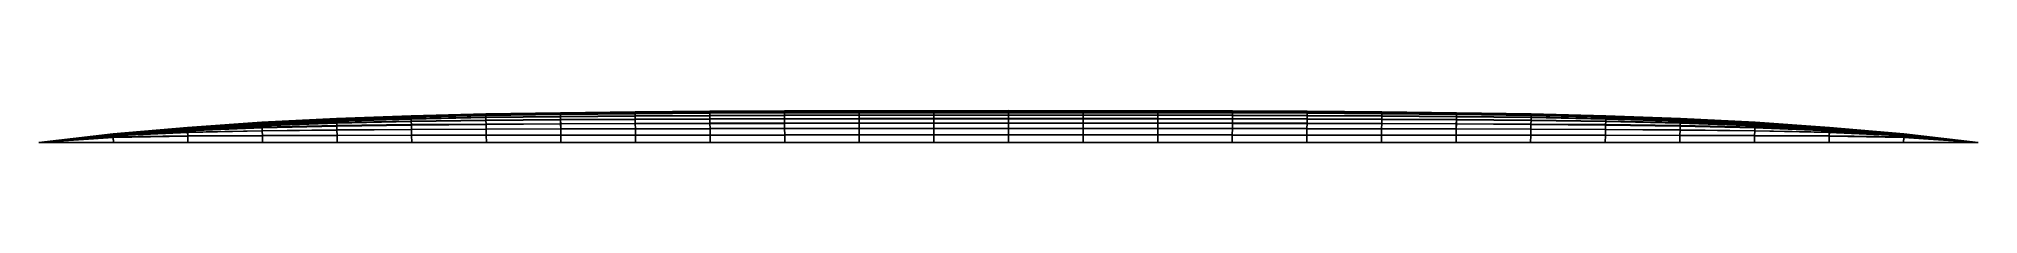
# Model space of a CAD drawing. Header units: metres. Extents: x 0 to 40, y 0 to 0.7.
import ezdxf

# ---------------------------------------------------------------- set-up
doc = ezdxf.new("R2010")
doc.units = ezdxf.units.M
doc.layers.add('Deflected structure', color=30, linetype='Continuous')
doc.layers.add('Original structure', color=3, linetype='Continuous')

msp = doc.modelspace()

# ---------------------------------------------------------------- linework, layer by layer
at = {"layer": 'Deflected structure'}
for p, q in [((3.065, 0.306, 12.499), (4.602, 0.412, 12.499)), ((3.065, 0.308, 14.062), (4.602, 0.412, 14.063)), ((3.065, 0.301, 10.935), (4.602, 0.405, 10.935)), ((3.065, 0.306, 15.626), (4.602, 0.405, 15.627)), ((4.602, 0.412, 12.499), (6.14, 0.491, 12.499)), ((4.602, 0.412, 14.063), (6.14, 0.489, 14.063)), ((4.602, 0.405, 10.935), (6.14, 0.482, 10.935)), ((4.602, 0.405, 15.627), (6.14, 0.476, 15.628)), ((4.602, 0.388, 17.191), (6.141, 0.45, 17.192)), ((4.602, 0.412, 12.499), (4.602, 0.405, 10.935)), ((4.602, 0.412, 14.063), (4.602, 0.412, 12.499)), ((4.602, 0.405, 15.627), (4.602, 0.412, 14.063)), ((4.602, 0.405, 10.935), (4.603, 0.391, 9.371)), ((4.602, 0.388, 17.191), (4.602, 0.405, 15.627)), ((4.603, 0.391, 9.371), (6.141, 0.464, 9.37)), ((4.604, 0.37, 7.807), (6.142, 0.435, 7.806)), ((4.604, 0.359, 18.755), (6.143, 0.407, 18.756)), ((6.14, 0.491, 12.499), (7.679, 0.546, 12.499)), ((6.14, 0.489, 14.063), (7.679, 0.542, 14.064)), ((6.14, 0.482, 10.935), (7.679, 0.537, 10.934)), ((6.14, 0.476, 15.628), (7.68, 0.524, 15.628)), ((6.14, 0.491, 12.499), (6.14, 0.482, 10.935)), ((6.14, 0.489, 14.063), (6.14, 0.491, 12.499)), ((6.14, 0.476, 15.628), (6.14, 0.489, 14.063)), ((6.14, 0.482, 10.935), (6.141, 0.464, 9.37)), ((6.141, 0.45, 17.192), (6.14, 0.476, 15.628)), ((6.141, 0.464, 9.37), (7.68, 0.515, 9.37)), ((6.141, 0.45, 17.192), (7.681, 0.49, 17.193)), ((6.141, 0.464, 9.37), (6.142, 0.435, 7.806)), ((6.143, 0.407, 18.756), (6.141, 0.45, 17.192)), ((6.142, 0.435, 7.806), (7.682, 0.479, 7.806)), ((6.142, 0.435, 7.806), (6.144, 0.393, 6.243)), ((6.143, 0.407, 18.756), (7.682, 0.437, 18.756)), ((6.145, 0.344, 20.319), (6.143, 0.407, 18.756)), ((6.144, 0.393, 6.243), (7.683, 0.426, 6.242)), ((7.679, 0.546, 12.499), (9.219, 0.585, 12.499)), ((7.679, 0.542, 14.064), (9.219, 0.579, 14.064)), ((7.679, 0.537, 10.934), (9.219, 0.575, 10.934)), ((7.679, 0.546, 12.499), (7.679, 0.537, 10.934)), ((7.679, 0.542, 14.064), (7.679, 0.546, 12.499)), ((7.68, 0.524, 15.628), (7.679, 0.542, 14.064)), ((7.679, 0.537, 10.934), (7.68, 0.515, 9.37)), ((7.68, 0.524, 15.628), (9.219, 0.556, 15.628)), ((7.68, 0.515, 9.37), (9.22, 0.55, 9.369)), ((7.681, 0.49, 17.193), (7.68, 0.524, 15.628)), ((7.68, 0.515, 9.37), (7.682, 0.479, 7.806)), ((7.681, 0.49, 17.193), (9.22, 0.516, 17.193)), ((7.682, 0.437, 18.756), (7.681, 0.49, 17.193)), ((7.682, 0.479, 7.806), (9.221, 0.508, 7.805)), ((7.682, 0.479, 7.806), (7.683, 0.426, 6.242)), ((7.682, 0.437, 18.756), (9.222, 0.457, 18.757)), ((7.684, 0.364, 20.32), (7.682, 0.437, 18.756)), ((7.683, 0.426, 6.242), (9.223, 0.448, 6.242)), ((7.683, 0.426, 6.242), (7.685, 0.356, 4.679)), ((9.219, 0.585, 12.499), (10.759, 0.61, 12.499)), ((9.219, 0.579, 14.064), (10.759, 0.603, 14.064)), ((9.219, 0.575, 10.934), (10.759, 0.6, 10.934)), ((9.219, 0.585, 12.499), (9.219, 0.575, 10.934)), ((9.219, 0.579, 14.064), (9.219, 0.585, 12.499)), ((9.219, 0.556, 15.628), (9.219, 0.579, 14.064)), ((9.219, 0.556, 15.628), (10.759, 0.578, 15.629)), ((9.219, 0.575, 10.934), (9.22, 0.55, 9.369)), ((9.22, 0.516, 17.193), (9.219, 0.556, 15.628)), ((9.22, 0.55, 9.369), (10.76, 0.573, 9.369)), ((9.22, 0.55, 9.369), (9.221, 0.508, 7.805)), ((9.22, 0.516, 17.193), (10.76, 0.533, 17.193)), ((9.222, 0.457, 18.757), (9.22, 0.516, 17.193)), ((9.221, 0.508, 7.805), (10.761, 0.527, 7.805)), ((9.221, 0.508, 7.805), (9.223, 0.448, 6.242)), ((9.222, 0.457, 18.757), (10.762, 0.469, 18.757)), ((9.224, 0.376, 20.32), (9.222, 0.457, 18.757)), ((9.223, 0.448, 6.242), (10.762, 0.463, 6.241)), ((9.223, 0.448, 6.242), (9.225, 0.37, 4.679)), ((10.759, 0.61, 12.499), (12.299, 0.627, 12.499)), ((10.759, 0.603, 14.064), (12.299, 0.619, 14.064)), ((10.759, 0.6, 10.934), (12.299, 0.617, 10.934)), ((10.759, 0.61, 12.499), (10.759, 0.6, 10.934)), ((10.759, 0.603, 14.064), (10.759, 0.61, 12.499)), ((10.759, 0.578, 15.629), (10.759, 0.603, 14.064)), ((10.759, 0.6, 10.934), (10.76, 0.573, 9.369)), ((10.759, 0.578, 15.629), (12.299, 0.591, 15.629)), ((10.76, 0.533, 17.193), (10.759, 0.578, 15.629)), ((10.76, 0.573, 9.369), (12.3, 0.588, 9.369)), ((10.76, 0.573, 9.369), (10.761, 0.527, 7.805)), ((10.76, 0.533, 17.193), (12.3, 0.544, 17.193)), ((10.762, 0.469, 18.757), (10.76, 0.533, 17.193)), ((10.761, 0.527, 7.805), (12.301, 0.54, 7.805)), ((10.761, 0.527, 7.805), (10.762, 0.463, 6.241)), ((10.762, 0.469, 18.757), (12.301, 0.477, 18.757)), ((10.762, 0.463, 6.241), (12.302, 0.472, 6.241)), ((10.763, 0.384, 20.32), (10.762, 0.469, 18.757)), ((10.762, 0.463, 6.241), (10.764, 0.379, 4.679)), ((12.299, 0.627, 12.499), (13.839, 0.638, 12.499)), ((12.299, 0.619, 14.064), (13.839, 0.629, 14.064)), ((12.299, 0.617, 10.934), (13.839, 0.628, 10.934)), ((12.299, 0.627, 12.499), (12.299, 0.617, 10.934)), ((12.299, 0.619, 14.064), (12.299, 0.627, 12.499)), ((12.299, 0.591, 15.629), (12.299, 0.619, 14.064)), ((12.299, 0.617, 10.934), (12.3, 0.588, 9.369)), ((12.299, 0.591, 15.629), (13.84, 0.6, 15.629)), ((12.3, 0.544, 17.193), (12.299, 0.591, 15.629)), ((12.3, 0.588, 9.369), (13.84, 0.598, 9.369)), ((12.3, 0.588, 9.369), (12.301, 0.54, 7.805)), ((12.3, 0.544, 17.193), (13.84, 0.551, 17.193)), ((12.301, 0.477, 18.757), (12.3, 0.544, 17.193)), ((12.301, 0.54, 7.805), (13.841, 0.548, 7.804)), ((12.301, 0.54, 7.805), (12.302, 0.472, 6.241)), ((12.301, 0.477, 18.757), (13.841, 0.482, 18.757)), ((12.303, 0.389, 20.32), (12.301, 0.477, 18.757)), ((12.302, 0.472, 6.241), (13.842, 0.478, 6.241)), ((12.302, 0.472, 6.241), (12.303, 0.385, 4.678)), ((13.839, 0.638, 12.499), (15.379, 0.645, 12.499)), ((13.839, 0.638, 12.499), (13.839, 0.628, 10.934)), ((13.839, 0.629, 14.064), (13.839, 0.638, 12.499)), ((13.839, 0.629, 14.064), (15.379, 0.635, 14.064)), ((13.839, 0.628, 10.934), (15.379, 0.634, 10.933)), ((13.84, 0.6, 15.629), (13.839, 0.629, 14.064)), ((13.839, 0.628, 10.934), (13.84, 0.598, 9.369)), ((13.84, 0.6, 15.629), (15.38, 0.606, 15.629)), ((13.84, 0.598, 9.369), (15.38, 0.604, 9.369)), ((13.84, 0.551, 17.193), (13.84, 0.6, 15.629)), ((13.84, 0.598, 9.369), (13.841, 0.548, 7.804)), ((13.84, 0.551, 17.193), (15.38, 0.556, 17.194)), ((13.841, 0.482, 18.757), (13.84, 0.551, 17.193)), ((13.841, 0.548, 7.804), (15.38, 0.553, 7.804)), ((13.841, 0.548, 7.804), (13.842, 0.478, 6.241)), ((13.841, 0.482, 18.757), (15.381, 0.485, 18.757)), ((13.842, 0.392, 20.32), (13.841, 0.482, 18.757)), ((13.842, 0.478, 6.241), (15.381, 0.482, 6.241)), ((13.842, 0.478, 6.241), (13.843, 0.389, 4.678)), ((15.379, 0.645, 12.499), (16.92, 0.649, 12.499)), ((15.379, 0.645, 12.499), (15.379, 0.634, 10.933)), ((15.379, 0.635, 14.064), (15.379, 0.645, 12.499)), ((15.379, 0.635, 14.064), (16.92, 0.639, 14.064)), ((15.379, 0.634, 10.933), (16.92, 0.638, 10.933)), ((15.38, 0.606, 15.629), (15.379, 0.635, 14.064)), ((15.379, 0.634, 10.933), (15.38, 0.604, 9.369)), ((15.38, 0.606, 15.629), (16.92, 0.609, 15.629)), ((15.38, 0.604, 9.369), (16.92, 0.607, 9.369)), ((15.38, 0.556, 17.194), (15.38, 0.606, 15.629)), ((15.38, 0.604, 9.369), (15.38, 0.553, 7.804)), ((15.38, 0.556, 17.194), (16.92, 0.558, 17.194)), ((15.381, 0.485, 18.757), (15.38, 0.556, 17.194)), ((15.38, 0.553, 7.804), (16.92, 0.556, 7.804)), ((15.38, 0.553, 7.804), (15.381, 0.482, 6.241)), ((15.381, 0.485, 18.757), (16.921, 0.487, 18.757)), ((15.382, 0.394, 20.32), (15.381, 0.485, 18.757)), ((15.381, 0.482, 6.241), (16.921, 0.484, 6.241)), ((15.381, 0.482, 6.241), (15.382, 0.391, 4.678)), ((16.92, 0.649, 12.499), (18.46, 0.651, 12.499)), ((16.92, 0.649, 12.499), (16.92, 0.638, 10.933)), ((16.92, 0.639, 14.064), (16.92, 0.649, 12.499)), ((16.92, 0.639, 14.064), (18.46, 0.641, 14.064)), ((16.92, 0.638, 10.933), (18.46, 0.64, 10.933)), ((16.92, 0.609, 15.629), (16.92, 0.639, 14.064)), ((16.92, 0.638, 10.933), (16.92, 0.607, 9.369)), ((16.92, 0.609, 15.629), (18.46, 0.611, 15.629)), ((16.92, 0.558, 17.194), (16.92, 0.609, 15.629)), ((16.92, 0.607, 9.369), (18.46, 0.609, 9.368)), ((16.92, 0.607, 9.369), (16.92, 0.556, 7.804)), ((16.92, 0.558, 17.194), (18.46, 0.56, 17.194)), ((16.921, 0.487, 18.757), (16.92, 0.558, 17.194)), ((16.92, 0.556, 7.804), (18.46, 0.557, 7.804)), ((16.92, 0.556, 7.804), (16.921, 0.484, 6.241)), ((16.921, 0.487, 18.757), (18.46, 0.488, 18.757)), ((16.921, 0.395, 20.32), (16.921, 0.487, 18.757)), ((16.921, 0.484, 6.241), (18.46, 0.485, 6.241)), ((16.921, 0.484, 6.241), (16.921, 0.393, 4.678)), ((18.46, 0.651, 12.499), (20, 0.652, 12.499)), ((18.46, 0.651, 12.499), (18.46, 0.64, 10.933)), ((18.46, 0.641, 14.064), (18.46, 0.651, 12.499)), ((18.46, 0.641, 14.064), (20, 0.642, 14.064)), ((18.46, 0.611, 15.629), (18.46, 0.641, 14.064)), ((18.46, 0.64, 10.933), (20, 0.641, 10.933)), ((18.46, 0.64, 10.933), (18.46, 0.609, 9.368)), ((18.46, 0.611, 15.629), (20, 0.612, 15.629)), ((18.46, 0.56, 17.194), (18.46, 0.611, 15.629)), ((18.46, 0.609, 9.368), (20, 0.61, 9.368)), ((18.46, 0.609, 9.368), (18.46, 0.557, 7.804)), ((18.46, 0.488, 18.757), (18.46, 0.56, 17.194)), ((18.46, 0.56, 17.194), (20, 0.56, 17.194)), ((18.46, 0.557, 7.804), (20, 0.558, 7.804)), ((18.46, 0.557, 7.804), (18.46, 0.485, 6.241)), ((18.46, 0.488, 18.757), (20, 0.489, 18.757)), ((18.461, 0.396, 20.32), (18.46, 0.488, 18.757)), ((18.46, 0.485, 6.241), (20, 0.486, 6.241)), ((18.46, 0.485, 6.241), (18.461, 0.394, 4.678)), ((20, 0.652, 12.499), (20, 0.641, 10.933)), ((20, 0.642, 14.064), (20, 0.652, 12.499)), ((20, 0.652, 12.499), (21.54, 0.651, 12.499)), ((20, 0.612, 15.629), (20, 0.642, 14.064)), ((20, 0.642, 14.064), (21.54, 0.641, 14.064)), ((20, 0.641, 10.933), (20, 0.61, 9.368)), ((20, 0.641, 10.933), (21.54, 0.64, 10.933)), ((20, 0.56, 17.194), (20, 0.612, 15.629)), ((20, 0.612, 15.629), (21.54, 0.611, 15.629)), ((20, 0.61, 9.368), (20, 0.558, 7.804)), ((20, 0.61, 9.368), (21.54, 0.609, 9.368)), ((20, 0.489, 18.757), (20, 0.56, 17.194)), ((20, 0.56, 17.194), (21.54, 0.56, 17.194)), ((20, 0.558, 7.804), (20, 0.486, 6.241)), ((20, 0.558, 7.804), (21.54, 0.557, 7.804)), ((20, 0.396, 20.32), (20, 0.489, 18.757)), ((20, 0.489, 18.757), (21.54, 0.488, 18.757)), ((20, 0.486, 6.241), (20, 0.394, 4.678)), ((20, 0.486, 6.241), (21.54, 0.485, 6.241)), ((21.539, 0.396, 20.32), (21.54, 0.488, 18.757)), ((21.54, 0.485, 6.241), (21.539, 0.394, 4.678)), ((21.54, 0.651, 12.499), (21.54, 0.64, 10.933)), ((21.54, 0.641, 14.064), (21.54, 0.651, 12.499)), ((21.54, 0.651, 12.499), (23.08, 0.649, 12.499)), ((21.54, 0.611, 15.629), (21.54, 0.641, 14.064)), ((21.54, 0.641, 14.064), (23.08, 0.639, 14.064)), ((21.54, 0.64, 10.933), (21.54, 0.609, 9.368)), ((21.54, 0.64, 10.933), (23.08, 0.638, 10.933)), ((21.54, 0.56, 17.194), (21.54, 0.611, 15.629)), ((21.54, 0.611, 15.629), (23.08, 0.609, 15.629)), ((21.54, 0.609, 9.368), (21.54, 0.557, 7.804)), ((21.54, 0.609, 9.368), (23.08, 0.607, 9.369)), ((21.54, 0.488, 18.757), (21.54, 0.56, 17.194)), ((21.54, 0.56, 17.194), (23.08, 0.558, 17.194)), ((21.54, 0.557, 7.804), (21.54, 0.485, 6.241)), ((21.54, 0.557, 7.804), (23.08, 0.556, 7.804)), ((21.54, 0.488, 18.757), (23.079, 0.487, 18.757)), ((21.54, 0.485, 6.241), (23.079, 0.484, 6.241)), ((23.079, 0.487, 18.757), (23.08, 0.558, 17.194)), ((23.08, 0.556, 7.804), (23.079, 0.484, 6.241)), ((23.079, 0.395, 20.32), (23.079, 0.487, 18.757)), ((23.079, 0.487, 18.757), (24.619, 0.485, 18.757)), ((23.079, 0.484, 6.241), (23.079, 0.393, 4.678)), ((23.079, 0.484, 6.241), (24.619, 0.482, 6.241)), ((23.08, 0.649, 12.499), (23.08, 0.638, 10.933)), ((23.08, 0.639, 14.064), (23.08, 0.649, 12.499)), ((23.08, 0.649, 12.499), (24.621, 0.645, 12.499)), ((23.08, 0.609, 15.629), (23.08, 0.639, 14.064)), ((23.08, 0.639, 14.064), (24.621, 0.635, 14.064)), ((23.08, 0.638, 10.933), (23.08, 0.607, 9.369)), ((23.08, 0.638, 10.933), (24.621, 0.634, 10.933)), ((23.08, 0.558, 17.194), (23.08, 0.609, 15.629)), ((23.08, 0.609, 15.629), (24.62, 0.606, 15.629)), ((23.08, 0.607, 9.369), (23.08, 0.556, 7.804)), ((23.08, 0.607, 9.369), (24.62, 0.604, 9.369)), ((23.08, 0.558, 17.194), (24.62, 0.556, 17.194)), ((23.08, 0.556, 7.804), (24.62, 0.553, 7.804)), ((24.618, 0.394, 20.32), (24.619, 0.485, 18.757)), ((24.619, 0.482, 6.241), (24.618, 0.391, 4.678)), ((24.619, 0.485, 18.757), (24.62, 0.556, 17.194)), ((24.62, 0.553, 7.804), (24.619, 0.482, 6.241)), ((24.619, 0.485, 18.757), (26.159, 0.482, 18.757)), ((24.619, 0.482, 6.241), (26.158, 0.478, 6.241)), ((24.62, 0.606, 15.629), (24.621, 0.635, 14.064)), ((24.621, 0.634, 10.933), (24.62, 0.604, 9.369)), ((24.62, 0.556, 17.194), (24.62, 0.606, 15.629)), ((24.62, 0.606, 15.629), (26.16, 0.6, 15.629)), ((24.62, 0.604, 9.369), (24.62, 0.553, 7.804)), ((24.62, 0.604, 9.369), (26.16, 0.598, 9.369)), ((24.62, 0.556, 17.194), (26.16, 0.551, 17.193)), ((24.62, 0.553, 7.804), (26.159, 0.548, 7.804)), ((24.621, 0.645, 12.499), (24.621, 0.634, 10.933)), ((24.621, 0.635, 14.064), (24.621, 0.645, 12.499)), ((24.621, 0.645, 12.499), (26.161, 0.638, 12.499)), ((24.621, 0.635, 14.064), (26.161, 0.629, 14.064)), ((24.621, 0.634, 10.933), (26.161, 0.628, 10.934)), ((26.158, 0.478, 6.241), (26.157, 0.389, 4.678)), ((26.159, 0.548, 7.804), (26.158, 0.478, 6.241)), ((26.158, 0.392, 20.32), (26.159, 0.482, 18.757)), ((26.158, 0.478, 6.241), (27.698, 0.472, 6.241)), ((26.16, 0.598, 9.369), (26.159, 0.548, 7.804)), ((26.159, 0.482, 18.757), (26.16, 0.551, 17.193)), ((26.159, 0.548, 7.804), (27.699, 0.54, 7.805)), ((26.159, 0.482, 18.757), (27.699, 0.477, 18.757)), ((26.16, 0.6, 15.629), (26.161, 0.629, 14.064)), ((26.161, 0.628, 10.934), (26.16, 0.598, 9.369)), ((26.16, 0.551, 17.193), (26.16, 0.6, 15.629)), ((26.16, 0.6, 15.629), (27.701, 0.591, 15.629)), ((26.16, 0.598, 9.369), (27.7, 0.588, 9.369)), ((26.16, 0.551, 17.193), (27.7, 0.544, 17.193)), ((26.161, 0.638, 12.499), (26.161, 0.628, 10.934)), ((26.161, 0.629, 14.064), (26.161, 0.638, 12.499)), ((26.161, 0.638, 12.499), (27.701, 0.627, 12.499)), ((26.161, 0.629, 14.064), (27.701, 0.619, 14.064)), ((26.161, 0.628, 10.934), (27.701, 0.617, 10.934)), ((27.697, 0.389, 20.32), (27.699, 0.477, 18.757)), ((27.698, 0.472, 6.241), (27.697, 0.385, 4.678)), ((27.699, 0.54, 7.805), (27.698, 0.472, 6.241)), ((27.698, 0.472, 6.241), (29.238, 0.463, 6.241)), ((27.7, 0.588, 9.369), (27.699, 0.54, 7.805)), ((27.699, 0.477, 18.757), (27.7, 0.544, 17.193)), ((27.699, 0.54, 7.805), (29.239, 0.527, 7.805)), ((27.699, 0.477, 18.757), (29.238, 0.469, 18.757)), ((27.701, 0.617, 10.934), (27.7, 0.588, 9.369)), ((27.7, 0.544, 17.193), (27.701, 0.591, 15.629)), ((27.7, 0.588, 9.369), (29.24, 0.573, 9.369)), ((27.7, 0.544, 17.193), (29.24, 0.533, 17.193)), ((27.701, 0.627, 12.499), (27.701, 0.617, 10.934)), ((27.701, 0.619, 14.064), (27.701, 0.627, 12.499)), ((27.701, 0.627, 12.499), (29.241, 0.61, 12.499)), ((27.701, 0.591, 15.629), (27.701, 0.619, 14.064)), ((27.701, 0.619, 14.064), (29.241, 0.603, 14.064)), ((27.701, 0.617, 10.934), (29.241, 0.6, 10.934)), ((27.701, 0.591, 15.629), (29.241, 0.578, 15.629)), ((29.238, 0.463, 6.241), (29.236, 0.379, 4.679)), ((29.237, 0.384, 20.32), (29.238, 0.469, 18.757)), ((29.238, 0.469, 18.757), (29.24, 0.533, 17.193)), ((29.239, 0.527, 7.805), (29.238, 0.463, 6.241)), ((29.238, 0.469, 18.757), (30.778, 0.457, 18.757)), ((29.238, 0.463, 6.241), (30.777, 0.448, 6.242)), ((29.24, 0.573, 9.369), (29.239, 0.527, 7.805)), ((29.239, 0.527, 7.805), (30.779, 0.508, 7.805)), ((29.241, 0.6, 10.934), (29.24, 0.573, 9.369)), ((29.24, 0.533, 17.193), (29.241, 0.578, 15.629)), ((29.24, 0.573, 9.369), (30.78, 0.55, 9.369)), ((29.24, 0.533, 17.193), (30.78, 0.516, 17.193)), ((29.241, 0.61, 12.499), (29.241, 0.6, 10.934)), ((29.241, 0.603, 14.064), (29.241, 0.61, 12.499)), ((29.241, 0.61, 12.499), (30.781, 0.585, 12.499)), ((29.241, 0.578, 15.629), (29.241, 0.603, 14.064)), ((29.241, 0.603, 14.064), (30.781, 0.579, 14.064)), ((29.241, 0.6, 10.934), (30.781, 0.575, 10.934)), ((29.241, 0.578, 15.629), (30.781, 0.556, 15.628)), ((30.777, 0.448, 6.242), (30.775, 0.37, 4.679)), ((30.776, 0.376, 20.32), (30.778, 0.457, 18.757)), ((30.779, 0.508, 7.805), (30.777, 0.448, 6.242)), ((30.777, 0.448, 6.242), (32.317, 0.426, 6.242)), ((30.778, 0.457, 18.757), (30.78, 0.516, 17.193)), ((30.778, 0.457, 18.757), (32.318, 0.437, 18.756)), ((30.78, 0.55, 9.369), (30.779, 0.508, 7.805)), ((30.779, 0.508, 7.805), (32.318, 0.479, 7.806)), ((30.781, 0.575, 10.934), (30.78, 0.55, 9.369)), ((30.78, 0.516, 17.193), (30.781, 0.556, 15.628)), ((30.78, 0.55, 9.369), (32.32, 0.515, 9.37)), ((30.78, 0.516, 17.193), (32.319, 0.49, 17.193)), ((30.781, 0.585, 12.499), (30.781, 0.575, 10.934)), ((30.781, 0.579, 14.064), (30.781, 0.585, 12.499)), ((30.781, 0.585, 12.499), (32.321, 0.546, 12.499)), ((30.781, 0.556, 15.628), (30.781, 0.579, 14.064)), ((30.781, 0.579, 14.064), (32.321, 0.542, 14.064)), ((30.781, 0.575, 10.934), (32.321, 0.537, 10.934)), ((30.781, 0.556, 15.628), (32.32, 0.524, 15.628)), ((32.317, 0.426, 6.242), (32.315, 0.356, 4.679)), ((32.316, 0.364, 20.32), (32.318, 0.437, 18.756)), ((32.318, 0.479, 7.806), (32.317, 0.426, 6.242)), ((32.317, 0.426, 6.242), (33.856, 0.393, 6.243)), ((32.32, 0.515, 9.37), (32.318, 0.479, 7.806)), ((32.318, 0.437, 18.756), (32.319, 0.49, 17.193)), ((32.318, 0.479, 7.806), (33.858, 0.435, 7.806)), ((32.318, 0.437, 18.756), (33.857, 0.407, 18.756)), ((32.319, 0.49, 17.193), (32.32, 0.524, 15.628)), ((32.319, 0.49, 17.193), (33.859, 0.45, 17.192)), ((32.32, 0.524, 15.628), (32.321, 0.542, 14.064)), ((32.321, 0.537, 10.934), (32.32, 0.515, 9.37)), ((32.32, 0.524, 15.628), (33.86, 0.476, 15.628)), ((32.32, 0.515, 9.37), (33.859, 0.464, 9.37)), ((32.321, 0.546, 12.499), (32.321, 0.537, 10.934)), ((32.321, 0.542, 14.064), (32.321, 0.546, 12.499)), ((32.321, 0.546, 12.499), (33.86, 0.491, 12.499)), ((32.321, 0.542, 14.064), (33.86, 0.489, 14.063)), ((32.321, 0.537, 10.934), (33.86, 0.482, 10.935)), ((33.855, 0.344, 20.319), (33.857, 0.407, 18.756)), ((33.858, 0.435, 7.806), (33.856, 0.393, 6.243)), ((33.857, 0.407, 18.756), (33.859, 0.45, 17.192)), ((33.857, 0.407, 18.756), (35.396, 0.359, 18.755)), ((33.859, 0.464, 9.37), (33.858, 0.435, 7.806)), ((33.858, 0.435, 7.806), (35.396, 0.37, 7.807)), ((33.86, 0.482, 10.935), (33.859, 0.464, 9.37)), ((33.859, 0.45, 17.192), (33.86, 0.476, 15.628)), ((33.859, 0.464, 9.37), (35.397, 0.391, 9.371)), ((33.859, 0.45, 17.192), (35.398, 0.388, 17.191)), ((33.86, 0.491, 12.499), (33.86, 0.482, 10.935)), ((33.86, 0.489, 14.063), (33.86, 0.491, 12.499)), ((33.86, 0.491, 12.499), (35.398, 0.412, 12.499)), ((33.86, 0.476, 15.628), (33.86, 0.489, 14.063)), ((33.86, 0.489, 14.063), (35.398, 0.412, 14.063)), ((33.86, 0.482, 10.935), (35.398, 0.405, 10.935)), ((33.86, 0.476, 15.628), (35.398, 0.405, 15.627)), ((35.398, 0.405, 10.935), (35.397, 0.391, 9.371)), ((35.398, 0.412, 12.499), (35.398, 0.405, 10.935)), ((35.398, 0.412, 14.063), (35.398, 0.412, 12.499)), ((35.398, 0.405, 15.627), (35.398, 0.412, 14.063)), ((35.398, 0.412, 12.499), (36.935, 0.306, 12.499)), ((35.398, 0.412, 14.063), (36.935, 0.308, 14.062)), ((35.398, 0.388, 17.191), (35.398, 0.405, 15.627)), ((35.398, 0.405, 10.935), (36.935, 0.301, 10.935)), ((35.398, 0.405, 15.627), (36.935, 0.306, 15.626)), ((0, 0, 15.625), (1.531, 0.172, 15.624)), ((0, 0, 14.062), (1.531, 0.171, 14.061)), ((0, 0, 17.188), (1.531, 0.171, 17.188)), ((0, 0, 12.5), (1.531, 0.169, 12.498)), ((0, 0, 18.75), (1.531, 0.167, 18.751)), ((0, 0, 10.938), (1.531, 0.166, 10.935)), ((0, 0, 9.375), (1.532, 0.162, 9.372)), ((0, 0, 20.312), (1.531, 0.16, 20.314)), ((0, 0, 7.812), (1.532, 0.156, 7.81)), ((0, 0, 6.25), (1.532, 0.149, 6.247)), ((0, 0, 21.875), (1.533, 0.142, 21.877)), ((0, 0, 4.688), (1.533, 0.14, 4.684)), ((0, 0, 3.125), (1.534, 0.131, 3.121)), ((0, 0, 1.562), (1.535, 0.112, 1.559)), ((0, 0, 23.438), (1.536, 0.098, 23.44)), ((1.531, 0.171, 14.061), (3.065, 0.308, 14.062)), ((1.531, 0.169, 12.498), (3.065, 0.306, 12.499)), ((1.531, 0.172, 15.624), (3.065, 0.306, 15.626)), ((1.531, 0.166, 10.935), (3.065, 0.301, 10.935)), ((1.531, 0.171, 17.188), (3.065, 0.298, 17.189)), ((1.531, 0.167, 18.751), (3.066, 0.283, 18.753)), ((1.531, 0.16, 20.314), (3.068, 0.256, 20.316)), ((1.531, 0.172, 15.624), (1.531, 0.171, 14.061)), ((1.531, 0.171, 17.188), (1.531, 0.172, 15.624)), ((1.531, 0.171, 14.061), (1.531, 0.169, 12.498)), ((1.531, 0.167, 18.751), (1.531, 0.171, 17.188)), ((1.531, 0.169, 12.498), (1.531, 0.166, 10.935)), ((1.531, 0.16, 20.314), (1.531, 0.167, 18.751)), ((1.531, 0.166, 10.935), (1.532, 0.162, 9.372)), ((1.533, 0.142, 21.877), (1.531, 0.16, 20.314)), ((1.532, 0.162, 9.372), (3.066, 0.292, 9.372)), ((1.532, 0.156, 7.81), (3.067, 0.279, 7.808)), ((1.532, 0.149, 6.247), (3.068, 0.261, 6.245)), ((1.532, 0.162, 9.372), (1.532, 0.156, 7.81)), ((1.532, 0.156, 7.81), (1.532, 0.149, 6.247)), ((1.532, 0.149, 6.247), (1.533, 0.14, 4.684)), ((1.533, 0.14, 4.684), (3.069, 0.237, 4.682)), ((1.533, 0.142, 21.877), (3.07, 0.207, 21.879)), ((1.536, 0.098, 23.44), (1.533, 0.142, 21.877)), ((1.533, 0.14, 4.684), (1.534, 0.131, 3.121)), ((1.534, 0.131, 3.121), (3.071, 0.202, 3.119)), ((1.534, 0.131, 3.121), (1.535, 0.112, 1.559)), ((1.535, 0.112, 1.559), (3.073, 0.135, 1.557)), ((1.535, 0.112, 1.559), (1.538, 0)), ((1.536, 0.098, 23.44), (3.074, 0.125, 23.441)), ((1.538, 0, 25), (1.536, 0.098, 23.44)), ((3.065, 0.298, 17.189), (4.602, 0.388, 17.191)), ((3.065, 0.308, 14.062), (3.065, 0.306, 12.499)), ((3.065, 0.306, 15.626), (3.065, 0.308, 14.062)), ((3.065, 0.306, 12.499), (3.065, 0.301, 10.935)), ((3.065, 0.298, 17.189), (3.065, 0.306, 15.626)), ((3.065, 0.301, 10.935), (3.066, 0.292, 9.372)), ((3.066, 0.283, 18.753), (3.065, 0.298, 17.189)), ((3.066, 0.292, 9.372), (4.603, 0.391, 9.371)), ((3.066, 0.283, 18.753), (4.604, 0.359, 18.755)), ((3.066, 0.292, 9.372), (3.067, 0.279, 7.808)), ((3.068, 0.256, 20.316), (3.066, 0.283, 18.753)), ((3.067, 0.279, 7.808), (4.604, 0.37, 7.807)), ((3.067, 0.279, 7.808), (3.068, 0.261, 6.245)), ((3.068, 0.261, 6.245), (4.605, 0.34, 6.244)), ((3.068, 0.256, 20.316), (4.606, 0.311, 20.318)), ((3.068, 0.261, 6.245), (3.069, 0.237, 4.682)), ((3.07, 0.207, 21.879), (3.068, 0.256, 20.316)), ((3.069, 0.237, 4.682), (4.607, 0.297, 4.681)), ((3.069, 0.237, 4.682), (3.071, 0.202, 3.119)), ((3.07, 0.207, 21.879), (4.609, 0.239, 21.881)), ((3.074, 0.125, 23.441), (3.07, 0.207, 21.879)), ((3.071, 0.202, 3.119), (4.61, 0.236, 3.118)), ((3.071, 0.202, 3.119), (3.073, 0.135, 1.557)), ((3.073, 0.135, 1.557), (4.612, 0.141, 1.557)), ((3.073, 0.135, 1.557), (3.077, 0)), ((3.074, 0.125, 23.441), (4.613, 0.136, 23.442)), ((3.077, 0, 25), (3.074, 0.125, 23.441)), ((4.604, 0.359, 18.755), (4.602, 0.388, 17.191)), ((4.603, 0.391, 9.371), (4.604, 0.37, 7.807)), ((4.604, 0.37, 7.807), (4.605, 0.34, 6.244)), ((4.606, 0.311, 20.318), (4.604, 0.359, 18.755)), ((4.605, 0.34, 6.244), (6.144, 0.393, 6.243)), ((4.605, 0.34, 6.244), (4.607, 0.297, 4.681)), ((4.606, 0.311, 20.318), (6.145, 0.344, 20.319)), ((4.609, 0.239, 21.881), (4.606, 0.311, 20.318)), ((4.607, 0.297, 4.681), (6.146, 0.333, 4.68)), ((4.607, 0.297, 4.681), (4.61, 0.236, 3.118)), ((4.609, 0.239, 21.881), (6.148, 0.257, 21.881)), ((4.613, 0.136, 23.442), (4.609, 0.239, 21.881)), ((4.61, 0.236, 3.118), (6.148, 0.253, 3.118)), ((4.61, 0.236, 3.118), (4.612, 0.141, 1.557)), ((4.612, 0.141, 1.557), (6.151, 0.144, 1.557)), ((4.612, 0.141, 1.557), (4.615, 0)), ((4.613, 0.136, 23.442), (6.151, 0.142, 23.442)), ((4.615, 0, 25), (4.613, 0.136, 23.442)), ((6.144, 0.393, 6.243), (6.146, 0.333, 4.68)), ((6.145, 0.344, 20.319), (7.684, 0.364, 20.32)), ((6.148, 0.257, 21.881), (6.145, 0.344, 20.319)), ((6.146, 0.333, 4.68), (7.685, 0.356, 4.679)), ((6.146, 0.333, 4.68), (6.148, 0.253, 3.118)), ((6.148, 0.257, 21.881), (7.687, 0.267, 21.882)), ((6.148, 0.253, 3.118), (7.688, 0.264, 3.117)), ((6.151, 0.142, 23.442), (6.148, 0.257, 21.881)), ((6.148, 0.253, 3.118), (6.151, 0.144, 1.557)), ((6.151, 0.144, 1.557), (7.69, 0.146, 1.557)), ((6.151, 0.142, 23.442), (7.69, 0.146, 23.442)), ((6.151, 0.144, 1.557), (6.154, 0)), ((6.154, 0, 25), (6.151, 0.142, 23.442)), ((7.684, 0.364, 20.32), (9.224, 0.376, 20.32)), ((7.687, 0.267, 21.882), (7.684, 0.364, 20.32)), ((7.685, 0.356, 4.679), (9.225, 0.37, 4.679)), ((7.685, 0.356, 4.679), (7.688, 0.264, 3.117)), ((7.687, 0.267, 21.882), (9.226, 0.273, 21.882)), ((7.69, 0.146, 23.442), (7.687, 0.267, 21.882)), ((7.688, 0.264, 3.117), (9.227, 0.271, 3.117)), ((7.688, 0.264, 3.117), (7.69, 0.146, 1.557)), ((7.69, 0.146, 1.557), (9.228, 0.148, 1.558)), ((7.69, 0.146, 23.442), (9.229, 0.148, 23.442)), ((7.69, 0.146, 1.557), (7.692, 0)), ((7.692, 0, 25), (7.69, 0.146, 23.442)), ((9.224, 0.376, 20.32), (10.763, 0.384, 20.32)), ((9.226, 0.273, 21.882), (9.224, 0.376, 20.32)), ((9.225, 0.37, 4.679), (10.764, 0.379, 4.679)), ((9.225, 0.37, 4.679), (9.227, 0.271, 3.117)), ((9.226, 0.273, 21.882), (10.765, 0.277, 21.882)), ((9.229, 0.148, 23.442), (9.226, 0.273, 21.882)), ((9.227, 0.271, 3.117), (10.766, 0.275, 3.117)), ((9.227, 0.271, 3.117), (9.228, 0.148, 1.558)), ((9.228, 0.148, 1.558), (10.767, 0.15, 1.558)), ((9.228, 0.148, 1.558), (9.231, 0)), ((9.229, 0.148, 23.442), (10.768, 0.149, 23.442)), ((9.231, 0, 25), (9.229, 0.148, 23.442)), ((10.763, 0.384, 20.32), (12.303, 0.389, 20.32)), ((10.765, 0.277, 21.882), (10.763, 0.384, 20.32)), ((10.764, 0.379, 4.679), (12.303, 0.385, 4.678)), ((10.764, 0.379, 4.679), (10.766, 0.275, 3.117)), ((10.765, 0.277, 21.882), (12.304, 0.28, 21.882)), ((10.768, 0.149, 23.442), (10.765, 0.277, 21.882)), ((10.766, 0.275, 3.117), (12.305, 0.279, 3.117)), ((10.766, 0.275, 3.117), (10.767, 0.15, 1.558)), ((10.767, 0.15, 1.558), (12.306, 0.151, 1.558)), ((10.767, 0.15, 1.558), (10.769, 0)), ((10.768, 0.149, 23.442), (12.306, 0.15, 23.442)), ((10.769, 0, 25), (10.768, 0.149, 23.442)), ((12.303, 0.389, 20.32), (13.842, 0.392, 20.32)), ((12.304, 0.28, 21.882), (12.303, 0.389, 20.32)), ((12.303, 0.385, 4.678), (13.843, 0.389, 4.678)), ((12.303, 0.385, 4.678), (12.305, 0.279, 3.117)), ((12.304, 0.28, 21.882), (13.844, 0.282, 21.882)), ((12.306, 0.15, 23.442), (12.304, 0.28, 21.882)), ((12.305, 0.279, 3.117), (13.844, 0.281, 3.117)), ((12.305, 0.279, 3.117), (12.306, 0.151, 1.558)), ((12.306, 0.151, 1.558), (12.308, 0)), ((12.306, 0.151, 1.558), (13.845, 0.151, 1.558)), ((12.306, 0.15, 23.442), (13.845, 0.151, 23.442)), ((12.308, 0, 25), (12.306, 0.15, 23.442)), ((13.842, 0.392, 20.32), (15.382, 0.394, 20.32)), ((13.844, 0.282, 21.882), (13.842, 0.392, 20.32)), ((13.843, 0.389, 4.678), (15.382, 0.391, 4.678)), ((13.843, 0.389, 4.678), (13.844, 0.281, 3.117)), ((13.844, 0.282, 21.882), (15.383, 0.283, 21.882)), ((13.845, 0.151, 23.442), (13.844, 0.282, 21.882)), ((13.844, 0.281, 3.117), (15.383, 0.282, 3.117)), ((13.844, 0.281, 3.117), (13.845, 0.151, 1.558)), ((13.845, 0.151, 1.558), (15.384, 0.152, 1.558)), ((13.845, 0.151, 1.558), (13.846, 0)), ((13.846, 0, 25), (13.845, 0.151, 23.442)), ((13.845, 0.151, 23.442), (15.384, 0.151, 23.442)), ((15.382, 0.394, 20.32), (16.921, 0.395, 20.32)), ((15.383, 0.283, 21.882), (15.382, 0.394, 20.32)), ((15.382, 0.391, 4.678), (16.921, 0.393, 4.678)), ((15.382, 0.391, 4.678), (15.383, 0.282, 3.117)), ((15.383, 0.283, 21.882), (16.922, 0.284, 21.882)), ((15.384, 0.151, 23.442), (15.383, 0.283, 21.882)), ((15.383, 0.282, 3.117), (16.922, 0.283, 3.117)), ((15.383, 0.282, 3.117), (15.384, 0.152, 1.558)), ((15.384, 0.152, 1.558), (15.385, 0)), ((15.384, 0.152, 1.558), (16.922, 0.152, 1.558)), ((15.384, 0.151, 23.442), (16.923, 0.152, 23.442)), ((15.385, 0, 25), (15.384, 0.151, 23.442)), ((16.921, 0.395, 20.32), (18.461, 0.396, 20.32)), ((16.922, 0.284, 21.882), (16.921, 0.395, 20.32)), ((16.921, 0.393, 4.678), (18.461, 0.394, 4.678)), ((16.921, 0.393, 4.678), (16.922, 0.283, 3.117)), ((16.923, 0.152, 23.442), (16.922, 0.284, 21.882)), ((16.922, 0.284, 21.882), (18.461, 0.284, 21.882)), ((16.922, 0.283, 3.117), (16.922, 0.152, 1.558)), ((16.922, 0.283, 3.117), (18.461, 0.283, 3.117)), ((16.922, 0.152, 1.558), (16.923, 0)), ((16.922, 0.152, 1.558), (18.461, 0.152, 1.558)), ((16.923, 0, 25), (16.923, 0.152, 23.442)), ((16.923, 0.152, 23.442), (18.461, 0.152, 23.442)), ((18.461, 0.284, 21.882), (18.461, 0.396, 20.32)), ((18.461, 0.396, 20.32), (20, 0.396, 20.32)), ((18.461, 0.394, 4.678), (18.461, 0.283, 3.117)), ((18.461, 0.394, 4.678), (20, 0.394, 4.678)), ((18.461, 0.152, 23.442), (18.461, 0.284, 21.882)), ((18.461, 0.284, 21.882), (20, 0.284, 21.882)), ((18.461, 0.283, 3.117), (18.461, 0.152, 1.558)), ((18.461, 0.283, 3.117), (20, 0.283, 3.117)), ((18.461, 0.152, 1.558), (18.462, 0)), ((18.462, 0, 25), (18.461, 0.152, 23.442)), ((18.461, 0.152, 1.558), (20, 0.152, 1.558)), ((18.461, 0.152, 23.442), (20, 0.152, 23.442)), ((20, 0.284, 21.882), (20, 0.396, 20.32)), ((20, 0.396, 20.32), (21.539, 0.396, 20.32)), ((20, 0.394, 4.678), (20, 0.283, 3.117)), ((20, 0.394, 4.678), (21.539, 0.394, 4.678)), ((20, 0.152, 23.442), (20, 0.284, 21.882)), ((20, 0.284, 21.882), (21.539, 0.284, 21.882)), ((20, 0.283, 3.117), (20, 0.152, 1.558)), ((20, 0.283, 3.117), (21.539, 0.283, 3.117)), ((20, 0.152, 1.558), (20, 0)), ((20, 0, 25), (20, 0.152, 23.442)), ((20, 0.152, 1.558), (21.539, 0.152, 1.558)), ((20, 0.152, 23.442), (21.539, 0.152, 23.442)), ((21.539, 0.152, 1.558), (21.538, 0)), ((21.538, 0, 25), (21.539, 0.152, 23.442)), ((21.539, 0.284, 21.882), (21.539, 0.396, 20.32)), ((21.539, 0.396, 20.32), (23.079, 0.395, 20.32)), ((21.539, 0.394, 4.678), (21.539, 0.283, 3.117)), ((21.539, 0.394, 4.678), (23.079, 0.393, 4.678)), ((21.539, 0.152, 23.442), (21.539, 0.284, 21.882)), ((21.539, 0.284, 21.882), (23.078, 0.284, 21.882)), ((21.539, 0.283, 3.117), (21.539, 0.152, 1.558)), ((21.539, 0.283, 3.117), (23.078, 0.283, 3.117)), ((21.539, 0.152, 1.558), (23.078, 0.152, 1.558)), ((21.539, 0.152, 23.442), (23.077, 0.152, 23.442)), ((23.077, 0.152, 23.442), (23.078, 0.284, 21.882)), ((23.078, 0.152, 1.558), (23.077, 0)), ((23.077, 0, 25), (23.077, 0.152, 23.442)), ((23.077, 0.152, 23.442), (24.616, 0.151, 23.442)), ((23.078, 0.284, 21.882), (23.079, 0.395, 20.32)), ((23.079, 0.393, 4.678), (23.078, 0.283, 3.117)), ((23.078, 0.284, 21.882), (24.617, 0.283, 21.882)), ((23.078, 0.283, 3.117), (23.078, 0.152, 1.558)), ((23.078, 0.283, 3.117), (24.617, 0.282, 3.117)), ((23.078, 0.152, 1.558), (24.616, 0.152, 1.558)), ((23.079, 0.395, 20.32), (24.618, 0.394, 20.32)), ((23.079, 0.393, 4.678), (24.618, 0.391, 4.678)), ((24.616, 0.152, 1.558), (24.615, 0)), ((24.615, 0, 25), (24.616, 0.151, 23.442)), ((24.616, 0.151, 23.442), (24.617, 0.283, 21.882)), ((24.617, 0.282, 3.117), (24.616, 0.152, 1.558)), ((24.616, 0.152, 1.558), (26.155, 0.151, 1.558)), ((24.616, 0.151, 23.442), (26.155, 0.151, 23.442)), ((24.617, 0.283, 21.882), (24.618, 0.394, 20.32)), ((24.618, 0.391, 4.678), (24.617, 0.282, 3.117)), ((24.617, 0.283, 21.882), (26.156, 0.282, 21.882)), ((24.617, 0.282, 3.117), (26.156, 0.281, 3.117)), ((24.618, 0.394, 20.32), (26.158, 0.392, 20.32)), ((24.618, 0.391, 4.678), (26.157, 0.389, 4.678)), ((26.155, 0.151, 1.558), (26.154, 0)), ((26.154, 0, 25), (26.155, 0.151, 23.442)), ((26.155, 0.151, 23.442), (26.156, 0.282, 21.882)), ((26.156, 0.281, 3.117), (26.155, 0.151, 1.558)), ((26.155, 0.151, 1.558), (27.694, 0.151, 1.558)), ((26.155, 0.151, 23.442), (27.694, 0.15, 23.442)), ((26.156, 0.282, 21.882), (26.158, 0.392, 20.32)), ((26.157, 0.389, 4.678), (26.156, 0.281, 3.117)), ((26.156, 0.282, 21.882), (27.696, 0.28, 21.882)), ((26.156, 0.281, 3.117), (27.695, 0.279, 3.117)), ((26.157, 0.389, 4.678), (27.697, 0.385, 4.678)), ((26.158, 0.392, 20.32), (27.697, 0.389, 20.32)), ((27.694, 0.151, 1.558), (27.692, 0)), ((27.692, 0, 25), (27.694, 0.15, 23.442)), ((27.694, 0.15, 23.442), (27.696, 0.28, 21.882)), ((27.695, 0.279, 3.117), (27.694, 0.151, 1.558)), ((27.694, 0.151, 1.558), (29.233, 0.15, 1.558)), ((27.694, 0.15, 23.442), (29.232, 0.149, 23.442)), ((27.697, 0.385, 4.678), (27.695, 0.279, 3.117)), ((27.695, 0.279, 3.117), (29.234, 0.275, 3.117)), ((27.696, 0.28, 21.882), (27.697, 0.389, 20.32)), ((27.696, 0.28, 21.882), (29.235, 0.277, 21.882)), ((27.697, 0.389, 20.32), (29.237, 0.384, 20.32)), ((27.697, 0.385, 4.678), (29.236, 0.379, 4.679)), ((29.233, 0.15, 1.558), (29.231, 0)), ((29.231, 0, 25), (29.232, 0.149, 23.442)), ((29.232, 0.149, 23.442), (29.235, 0.277, 21.882)), ((29.232, 0.149, 23.442), (30.771, 0.148, 23.442)), ((29.234, 0.275, 3.117), (29.233, 0.15, 1.558)), ((29.233, 0.15, 1.558), (30.772, 0.148, 1.558)), ((29.236, 0.379, 4.679), (29.234, 0.275, 3.117)), ((29.234, 0.275, 3.117), (30.773, 0.271, 3.117)), ((29.235, 0.277, 21.882), (29.237, 0.384, 20.32)), ((29.235, 0.277, 21.882), (30.774, 0.273, 21.882)), ((29.236, 0.379, 4.679), (30.775, 0.37, 4.679)), ((29.237, 0.384, 20.32), (30.776, 0.376, 20.32)), ((30.772, 0.148, 1.558), (30.769, 0)), ((30.769, 0, 25), (30.771, 0.148, 23.442)), ((30.771, 0.148, 23.442), (30.774, 0.273, 21.882)), ((30.771, 0.148, 23.442), (32.31, 0.146, 23.442)), ((30.773, 0.271, 3.117), (30.772, 0.148, 1.558)), ((30.772, 0.148, 1.558), (32.31, 0.146, 1.557)), ((30.775, 0.37, 4.679), (30.773, 0.271, 3.117)), ((30.773, 0.271, 3.117), (32.312, 0.264, 3.117)), ((30.774, 0.273, 21.882), (30.776, 0.376, 20.32)), ((30.774, 0.273, 21.882), (32.313, 0.267, 21.882)), ((30.775, 0.37, 4.679), (32.315, 0.356, 4.679)), ((30.776, 0.376, 20.32), (32.316, 0.364, 20.32)), ((32.31, 0.146, 1.557), (32.308, 0)), ((32.308, 0, 25), (32.31, 0.146, 23.442)), ((32.31, 0.146, 23.442), (32.313, 0.267, 21.882)), ((32.312, 0.264, 3.117), (32.31, 0.146, 1.557)), ((32.31, 0.146, 1.557), (33.849, 0.144, 1.557)), ((32.31, 0.146, 23.442), (33.849, 0.142, 23.442)), ((32.315, 0.356, 4.679), (32.312, 0.264, 3.117)), ((32.312, 0.264, 3.117), (33.852, 0.253, 3.118)), ((32.313, 0.267, 21.882), (32.316, 0.364, 20.32)), ((32.313, 0.267, 21.882), (33.852, 0.257, 21.881)), ((32.315, 0.356, 4.679), (33.854, 0.333, 4.68)), ((32.316, 0.364, 20.32), (33.855, 0.344, 20.319)), ((33.849, 0.144, 1.557), (33.846, 0)), ((33.846, 0, 25), (33.849, 0.142, 23.442)), ((33.849, 0.142, 23.442), (33.852, 0.257, 21.881)), ((33.852, 0.253, 3.118), (33.849, 0.144, 1.557)), ((33.849, 0.144, 1.557), (35.388, 0.141, 1.557)), ((33.849, 0.142, 23.442), (35.387, 0.136, 23.442)), ((33.852, 0.257, 21.881), (33.855, 0.344, 20.319)), ((33.854, 0.333, 4.68), (33.852, 0.253, 3.118)), ((33.852, 0.257, 21.881), (35.391, 0.239, 21.881)), ((33.852, 0.253, 3.118), (35.39, 0.236, 3.118)), ((33.856, 0.393, 6.243), (33.854, 0.333, 4.68)), ((33.854, 0.333, 4.68), (35.393, 0.297, 4.681)), ((33.855, 0.344, 20.319), (35.394, 0.311, 20.318)), ((33.856, 0.393, 6.243), (35.395, 0.34, 6.244)), ((35.388, 0.141, 1.557), (35.385, 0)), ((35.385, 0, 25), (35.387, 0.136, 23.442)), ((35.387, 0.136, 23.442), (35.391, 0.239, 21.881)), ((35.387, 0.136, 23.442), (36.926, 0.125, 23.441)), ((35.39, 0.236, 3.118), (35.388, 0.141, 1.557)), ((35.388, 0.141, 1.557), (36.927, 0.135, 1.557)), ((35.393, 0.297, 4.681), (35.39, 0.236, 3.118)), ((35.39, 0.236, 3.118), (36.929, 0.202, 3.119)), ((35.391, 0.239, 21.881), (35.394, 0.311, 20.318)), ((35.391, 0.239, 21.881), (36.93, 0.207, 21.879)), ((35.395, 0.34, 6.244), (35.393, 0.297, 4.681)), ((35.393, 0.297, 4.681), (36.931, 0.237, 4.682)), ((35.394, 0.311, 20.318), (35.396, 0.359, 18.755)), ((35.394, 0.311, 20.318), (36.932, 0.256, 20.316)), ((35.396, 0.37, 7.807), (35.395, 0.34, 6.244)), ((35.395, 0.34, 6.244), (36.932, 0.261, 6.245)), ((35.397, 0.391, 9.371), (35.396, 0.37, 7.807)), ((35.396, 0.359, 18.755), (35.398, 0.388, 17.191)), ((35.396, 0.37, 7.807), (36.933, 0.279, 7.808)), ((35.396, 0.359, 18.755), (36.934, 0.283, 18.753)), ((35.397, 0.391, 9.371), (36.934, 0.292, 9.372)), ((35.398, 0.388, 17.191), (36.935, 0.298, 17.189)), ((36.927, 0.135, 1.557), (36.923, 0)), ((36.923, 0, 25), (36.926, 0.125, 23.441)), ((36.926, 0.125, 23.441), (36.93, 0.207, 21.879)), ((36.926, 0.125, 23.441), (38.464, 0.098, 23.44)), ((36.929, 0.202, 3.119), (36.927, 0.135, 1.557)), ((36.927, 0.135, 1.557), (38.465, 0.112, 1.559)), ((36.931, 0.237, 4.682), (36.929, 0.202, 3.119)), ((36.929, 0.202, 3.119), (38.466, 0.131, 3.121)), ((36.93, 0.207, 21.879), (36.932, 0.256, 20.316)), ((36.93, 0.207, 21.879), (38.467, 0.142, 21.877)), ((36.932, 0.261, 6.245), (36.931, 0.237, 4.682)), ((36.931, 0.237, 4.682), (38.467, 0.14, 4.684)), ((36.932, 0.256, 20.316), (36.934, 0.283, 18.753)), ((36.933, 0.279, 7.808), (36.932, 0.261, 6.245)), ((36.932, 0.261, 6.245), (38.468, 0.149, 6.247)), ((36.932, 0.256, 20.316), (38.469, 0.16, 20.314)), ((36.934, 0.292, 9.372), (36.933, 0.279, 7.808)), ((36.933, 0.279, 7.808), (38.468, 0.156, 7.81)), ((36.935, 0.301, 10.935), (36.934, 0.292, 9.372)), ((36.934, 0.283, 18.753), (36.935, 0.298, 17.189)), ((36.934, 0.292, 9.372), (38.468, 0.162, 9.372)), ((36.934, 0.283, 18.753), (38.469, 0.167, 18.751)), ((36.935, 0.308, 14.062), (36.935, 0.306, 12.499)), ((36.935, 0.306, 15.626), (36.935, 0.308, 14.062)), ((36.935, 0.308, 14.062), (38.469, 0.171, 14.061)), ((36.935, 0.306, 12.499), (36.935, 0.301, 10.935)), ((36.935, 0.298, 17.189), (36.935, 0.306, 15.626)), ((36.935, 0.306, 12.499), (38.469, 0.169, 12.498)), ((36.935, 0.306, 15.626), (38.469, 0.172, 15.624)), ((36.935, 0.301, 10.935), (38.469, 0.166, 10.935)), ((36.935, 0.298, 17.189), (38.469, 0.171, 17.188)), ((38.465, 0.112, 1.559), (38.462, 0)), ((38.462, 0, 25), (38.464, 0.098, 23.44)), ((38.464, 0.098, 23.44), (38.467, 0.142, 21.877)), ((38.464, 0.098, 23.44), (40, 0, 23.438)), ((38.466, 0.131, 3.121), (38.465, 0.112, 1.559)), ((38.465, 0.112, 1.559), (40, 0, 1.562)), ((38.467, 0.14, 4.684), (38.466, 0.131, 3.121)), ((38.466, 0.131, 3.121), (40, 0, 3.125)), ((38.467, 0.142, 21.877), (38.469, 0.16, 20.314)), ((38.468, 0.149, 6.247), (38.467, 0.14, 4.684)), ((38.467, 0.142, 21.877), (40, 0, 21.875)), ((38.467, 0.14, 4.684), (40, 0, 4.688)), ((38.469, 0.166, 10.935), (38.468, 0.162, 9.372)), ((38.468, 0.162, 9.372), (38.468, 0.156, 7.81)), ((38.468, 0.162, 9.372), (40, 0, 9.375)), ((38.468, 0.156, 7.81), (38.468, 0.149, 6.247)), ((38.468, 0.156, 7.81), (40, 0, 7.812)), ((38.468, 0.149, 6.247), (40, 0, 6.25)), ((38.469, 0.172, 15.624), (38.469, 0.171, 14.061)), ((38.469, 0.171, 17.188), (38.469, 0.172, 15.624)), ((38.469, 0.172, 15.624), (40, 0, 15.625)), ((38.469, 0.171, 14.061), (38.469, 0.169, 12.498)), ((38.469, 0.167, 18.751), (38.469, 0.171, 17.188)), ((38.469, 0.171, 14.061), (40, 0, 14.062)), ((38.469, 0.171, 17.188), (40, 0, 17.188)), ((38.469, 0.169, 12.498), (38.469, 0.166, 10.935)), ((38.469, 0.169, 12.498), (40, 0, 12.5)), ((38.469, 0.16, 20.314), (38.469, 0.167, 18.751)), ((38.469, 0.167, 18.751), (40, 0, 18.75)), ((38.469, 0.166, 10.935), (40, 0, 10.938)), ((38.469, 0.16, 20.314), (40, 0, 20.312))]:
    msp.add_line(p, q, dxfattribs=at)
at = {"layer": 'Original structure'}
for p, q in [((0, 0, 1.562), (1.538, 0, 1.562)), ((0, 0, 3.125), (1.538, 0, 3.125)), ((0, 0, 4.688), (1.538, 0, 4.688)), ((0, 0, 6.25), (1.538, 0, 6.25)), ((0, 0, 7.812), (1.538, 0, 7.812)), ((0, 0, 9.375), (1.538, 0, 9.375)), ((0, 0, 10.938), (1.538, 0, 10.938)), ((0, 0, 12.5), (1.538, 0, 12.5)), ((0, 0, 14.062), (1.538, 0, 14.062)), ((0, 0, 15.625), (1.538, 0, 15.625)), ((0, 0, 17.188), (1.538, 0, 17.188)), ((0, 0, 18.75), (1.538, 0, 18.75)), ((0, 0, 20.312), (1.538, 0, 20.312)), ((0, 0, 21.875), (1.538, 0, 21.875)), ((0, 0, 23.438), (1.538, 0, 23.438)), ((1.538, 0, 1.562), (1.538, 0)), ((1.538, 0, 3.125), (1.538, 0, 1.562)), ((1.538, 0, 4.688), (1.538, 0, 3.125)), ((1.538, 0, 6.25), (1.538, 0, 4.688)), ((1.538, 0, 7.812), (1.538, 0, 6.25)), ((1.538, 0, 9.375), (1.538, 0, 7.812)), ((1.538, 0, 10.938), (1.538, 0, 9.375)), ((1.538, 0, 12.5), (1.538, 0, 10.938)), ((1.538, 0, 14.062), (1.538, 0, 12.5)), ((1.538, 0, 15.625), (1.538, 0, 14.062)), ((1.538, 0, 17.188), (1.538, 0, 15.625)), ((1.538, 0, 18.75), (1.538, 0, 17.188)), ((1.538, 0, 20.312), (1.538, 0, 18.75)), ((1.538, 0, 21.875), (1.538, 0, 20.312)), ((1.538, 0, 23.438), (1.538, 0, 21.875)), ((1.538, 0, 25), (1.538, 0, 23.438)), ((1.538, 0, 1.562), (3.077, 0, 1.562)), ((1.538, 0, 3.125), (3.077, 0, 3.125)), ((1.538, 0, 4.688), (3.077, 0, 4.688)), ((1.538, 0, 6.25), (3.077, 0, 6.25)), ((1.538, 0, 7.812), (3.077, 0, 7.812)), ((1.538, 0, 9.375), (3.077, 0, 9.375)), ((1.538, 0, 10.938), (3.077, 0, 10.938)), ((1.538, 0, 12.5), (3.077, 0, 12.5)), ((1.538, 0, 14.062), (3.077, 0, 14.062)), ((1.538, 0, 15.625), (3.077, 0, 15.625)), ((1.538, 0, 17.188), (3.077, 0, 17.188)), ((1.538, 0, 18.75), (3.077, 0, 18.75)), ((1.538, 0, 20.312), (3.077, 0, 20.312)), ((1.538, 0, 21.875), (3.077, 0, 21.875)), ((1.538, 0, 23.438), (3.077, 0, 23.438)), ((3.077, 0, 1.562), (3.077, 0)), ((3.077, 0, 3.125), (3.077, 0, 1.562)), ((3.077, 0, 4.688), (3.077, 0, 3.125)), ((3.077, 0, 6.25), (3.077, 0, 4.688)), ((3.077, 0, 7.812), (3.077, 0, 6.25)), ((3.077, 0, 9.375), (3.077, 0, 7.812)), ((3.077, 0, 10.938), (3.077, 0, 9.375)), ((3.077, 0, 12.5), (3.077, 0, 10.938)), ((3.077, 0, 14.062), (3.077, 0, 12.5)), ((3.077, 0, 15.625), (3.077, 0, 14.062)), ((3.077, 0, 17.188), (3.077, 0, 15.625)), ((3.077, 0, 18.75), (3.077, 0, 17.188)), ((3.077, 0, 20.312), (3.077, 0, 18.75)), ((3.077, 0, 21.875), (3.077, 0, 20.312)), ((3.077, 0, 23.438), (3.077, 0, 21.875)), ((3.077, 0, 25), (3.077, 0, 23.438)), ((3.077, 0, 1.562), (4.615, 0, 1.562)), ((3.077, 0, 3.125), (4.615, 0, 3.125)), ((3.077, 0, 4.688), (4.615, 0, 4.688)), ((3.077, 0, 6.25), (4.615, 0, 6.25)), ((3.077, 0, 7.812), (4.615, 0, 7.812)), ((3.077, 0, 9.375), (4.615, 0, 9.375)), ((3.077, 0, 10.938), (4.615, 0, 10.938)), ((3.077, 0, 12.5), (4.615, 0, 12.5)), ((3.077, 0, 14.062), (4.615, 0, 14.062)), ((3.077, 0, 15.625), (4.615, 0, 15.625)), ((3.077, 0, 17.188), (4.615, 0, 17.188)), ((3.077, 0, 18.75), (4.615, 0, 18.75)), ((3.077, 0, 20.312), (4.615, 0, 20.312)), ((3.077, 0, 21.875), (4.615, 0, 21.875)), ((3.077, 0, 23.438), (4.615, 0, 23.438)), ((4.615, 0, 1.562), (4.615, 0)), ((4.615, 0, 3.125), (4.615, 0, 1.562)), ((4.615, 0, 4.688), (4.615, 0, 3.125)), ((4.615, 0, 6.25), (4.615, 0, 4.688)), ((4.615, 0, 7.812), (4.615, 0, 6.25)), ((4.615, 0, 9.375), (4.615, 0, 7.812)), ((4.615, 0, 10.938), (4.615, 0, 9.375)), ((4.615, 0, 12.5), (4.615, 0, 10.938)), ((4.615, 0, 14.062), (4.615, 0, 12.5)), ((4.615, 0, 15.625), (4.615, 0, 14.062)), ((4.615, 0, 17.188), (4.615, 0, 15.625)), ((4.615, 0, 18.75), (4.615, 0, 17.188)), ((4.615, 0, 20.312), (4.615, 0, 18.75)), ((4.615, 0, 21.875), (4.615, 0, 20.312)), ((4.615, 0, 23.438), (4.615, 0, 21.875)), ((4.615, 0, 25), (4.615, 0, 23.438)), ((4.615, 0, 1.562), (6.154, 0, 1.562)), ((4.615, 0, 3.125), (6.154, 0, 3.125)), ((4.615, 0, 4.688), (6.154, 0, 4.688)), ((4.615, 0, 6.25), (6.154, 0, 6.25)), ((4.615, 0, 7.812), (6.154, 0, 7.812)), ((4.615, 0, 9.375), (6.154, 0, 9.375)), ((4.615, 0, 10.938), (6.154, 0, 10.938)), ((4.615, 0, 12.5), (6.154, 0, 12.5)), ((4.615, 0, 14.062), (6.154, 0, 14.062)), ((4.615, 0, 15.625), (6.154, 0, 15.625)), ((4.615, 0, 17.188), (6.154, 0, 17.188)), ((4.615, 0, 18.75), (6.154, 0, 18.75)), ((4.615, 0, 20.312), (6.154, 0, 20.312)), ((4.615, 0, 21.875), (6.154, 0, 21.875)), ((4.615, 0, 23.438), (6.154, 0, 23.438)), ((6.154, 0, 1.562), (6.154, 0)), ((6.154, 0, 3.125), (6.154, 0, 1.562)), ((6.154, 0, 4.688), (6.154, 0, 3.125)), ((6.154, 0, 6.25), (6.154, 0, 4.688)), ((6.154, 0, 7.812), (6.154, 0, 6.25)), ((6.154, 0, 9.375), (6.154, 0, 7.812)), ((6.154, 0, 10.938), (6.154, 0, 9.375)), ((6.154, 0, 12.5), (6.154, 0, 10.938)), ((6.154, 0, 14.062), (6.154, 0, 12.5)), ((6.154, 0, 15.625), (6.154, 0, 14.062)), ((6.154, 0, 17.188), (6.154, 0, 15.625)), ((6.154, 0, 18.75), (6.154, 0, 17.188)), ((6.154, 0, 20.312), (6.154, 0, 18.75)), ((6.154, 0, 21.875), (6.154, 0, 20.312)), ((6.154, 0, 23.438), (6.154, 0, 21.875)), ((6.154, 0, 25), (6.154, 0, 23.438)), ((6.154, 0, 1.562), (7.692, 0, 1.562)), ((6.154, 0, 3.125), (7.692, 0, 3.125)), ((6.154, 0, 4.688), (7.692, 0, 4.688)), ((6.154, 0, 6.25), (7.692, 0, 6.25)), ((6.154, 0, 7.812), (7.692, 0, 7.812)), ((6.154, 0, 9.375), (7.692, 0, 9.375)), ((6.154, 0, 10.938), (7.692, 0, 10.938)), ((6.154, 0, 12.5), (7.692, 0, 12.5)), ((6.154, 0, 14.062), (7.692, 0, 14.062)), ((6.154, 0, 15.625), (7.692, 0, 15.625)), ((6.154, 0, 17.188), (7.692, 0, 17.188)), ((6.154, 0, 18.75), (7.692, 0, 18.75)), ((6.154, 0, 20.312), (7.692, 0, 20.312)), ((6.154, 0, 21.875), (7.692, 0, 21.875)), ((6.154, 0, 23.438), (7.692, 0, 23.438)), ((7.692, 0, 1.562), (7.692, 0)), ((7.692, 0, 3.125), (7.692, 0, 1.562)), ((7.692, 0, 4.688), (7.692, 0, 3.125)), ((7.692, 0, 6.25), (7.692, 0, 4.688)), ((7.692, 0, 7.812), (7.692, 0, 6.25)), ((7.692, 0, 9.375), (7.692, 0, 7.812)), ((7.692, 0, 10.938), (7.692, 0, 9.375)), ((7.692, 0, 12.5), (7.692, 0, 10.938)), ((7.692, 0, 14.062), (7.692, 0, 12.5)), ((7.692, 0, 15.625), (7.692, 0, 14.062)), ((7.692, 0, 17.188), (7.692, 0, 15.625)), ((7.692, 0, 18.75), (7.692, 0, 17.188)), ((7.692, 0, 20.312), (7.692, 0, 18.75)), ((7.692, 0, 21.875), (7.692, 0, 20.312)), ((7.692, 0, 23.438), (7.692, 0, 21.875)), ((7.692, 0, 25), (7.692, 0, 23.438)), ((7.692, 0, 1.562), (9.231, 0, 1.562)), ((7.692, 0, 3.125), (9.231, 0, 3.125)), ((7.692, 0, 4.688), (9.231, 0, 4.688)), ((7.692, 0, 6.25), (9.231, 0, 6.25)), ((7.692, 0, 7.812), (9.231, 0, 7.812)), ((7.692, 0, 9.375), (9.231, 0, 9.375)), ((7.692, 0, 10.938), (9.231, 0, 10.938)), ((7.692, 0, 12.5), (9.231, 0, 12.5)), ((7.692, 0, 14.062), (9.231, 0, 14.062)), ((7.692, 0, 15.625), (9.231, 0, 15.625)), ((7.692, 0, 17.188), (9.231, 0, 17.188)), ((7.692, 0, 18.75), (9.231, 0, 18.75)), ((7.692, 0, 20.312), (9.231, 0, 20.312)), ((7.692, 0, 21.875), (9.231, 0, 21.875)), ((7.692, 0, 23.438), (9.231, 0, 23.438)), ((9.231, 0, 1.562), (9.231, 0)), ((9.231, 0, 3.125), (9.231, 0, 1.562)), ((9.231, 0, 4.688), (9.231, 0, 3.125)), ((9.231, 0, 6.25), (9.231, 0, 4.688)), ((9.231, 0, 7.812), (9.231, 0, 6.25)), ((9.231, 0, 9.375), (9.231, 0, 7.812)), ((9.231, 0, 10.938), (9.231, 0, 9.375)), ((9.231, 0, 12.5), (9.231, 0, 10.938)), ((9.231, 0, 14.062), (9.231, 0, 12.5)), ((9.231, 0, 15.625), (9.231, 0, 14.062)), ((9.231, 0, 17.188), (9.231, 0, 15.625)), ((9.231, 0, 18.75), (9.231, 0, 17.188)), ((9.231, 0, 20.312), (9.231, 0, 18.75)), ((9.231, 0, 21.875), (9.231, 0, 20.312)), ((9.231, 0, 23.438), (9.231, 0, 21.875)), ((9.231, 0, 25), (9.231, 0, 23.438)), ((9.231, 0, 1.562), (10.769, 0, 1.562)), ((9.231, 0, 3.125), (10.769, 0, 3.125)), ((9.231, 0, 4.688), (10.769, 0, 4.688)), ((9.231, 0, 6.25), (10.769, 0, 6.25)), ((9.231, 0, 7.812), (10.769, 0, 7.812)), ((9.231, 0, 9.375), (10.769, 0, 9.375)), ((9.231, 0, 10.938), (10.769, 0, 10.938)), ((9.231, 0, 12.5), (10.769, 0, 12.5)), ((9.231, 0, 14.062), (10.769, 0, 14.062)), ((9.231, 0, 15.625), (10.769, 0, 15.625)), ((9.231, 0, 17.188), (10.769, 0, 17.188)), ((9.231, 0, 18.75), (10.769, 0, 18.75)), ((9.231, 0, 20.312), (10.769, 0, 20.312)), ((9.231, 0, 21.875), (10.769, 0, 21.875)), ((9.231, 0, 23.438), (10.769, 0, 23.438)), ((10.769, 0, 1.562), (10.769, 0)), ((10.769, 0, 3.125), (10.769, 0, 1.562)), ((10.769, 0, 4.688), (10.769, 0, 3.125)), ((10.769, 0, 6.25), (10.769, 0, 4.688)), ((10.769, 0, 7.812), (10.769, 0, 6.25)), ((10.769, 0, 9.375), (10.769, 0, 7.812)), ((10.769, 0, 10.938), (10.769, 0, 9.375)), ((10.769, 0, 12.5), (10.769, 0, 10.938)), ((10.769, 0, 14.062), (10.769, 0, 12.5)), ((10.769, 0, 15.625), (10.769, 0, 14.062)), ((10.769, 0, 17.188), (10.769, 0, 15.625)), ((10.769, 0, 18.75), (10.769, 0, 17.188)), ((10.769, 0, 20.312), (10.769, 0, 18.75)), ((10.769, 0, 21.875), (10.769, 0, 20.312)), ((10.769, 0, 23.438), (10.769, 0, 21.875)), ((10.769, 0, 25), (10.769, 0, 23.438)), ((10.769, 0, 1.562), (12.308, 0, 1.562)), ((10.769, 0, 3.125), (12.308, 0, 3.125)), ((10.769, 0, 4.688), (12.308, 0, 4.688)), ((10.769, 0, 6.25), (12.308, 0, 6.25)), ((10.769, 0, 7.812), (12.308, 0, 7.812)), ((10.769, 0, 9.375), (12.308, 0, 9.375)), ((10.769, 0, 10.938), (12.308, 0, 10.938)), ((10.769, 0, 12.5), (12.308, 0, 12.5)), ((10.769, 0, 14.062), (12.308, 0, 14.062)), ((10.769, 0, 15.625), (12.308, 0, 15.625)), ((10.769, 0, 17.188), (12.308, 0, 17.188)), ((10.769, 0, 18.75), (12.308, 0, 18.75)), ((10.769, 0, 20.312), (12.308, 0, 20.312)), ((10.769, 0, 21.875), (12.308, 0, 21.875)), ((10.769, 0, 23.438), (12.308, 0, 23.438)), ((12.308, 0, 1.562), (12.308, 0)), ((12.308, 0, 3.125), (12.308, 0, 1.562)), ((12.308, 0, 4.688), (12.308, 0, 3.125)), ((12.308, 0, 6.25), (12.308, 0, 4.688)), ((12.308, 0, 7.812), (12.308, 0, 6.25)), ((12.308, 0, 9.375), (12.308, 0, 7.812)), ((12.308, 0, 10.938), (12.308, 0, 9.375)), ((12.308, 0, 12.5), (12.308, 0, 10.938)), ((12.308, 0, 14.062), (12.308, 0, 12.5)), ((12.308, 0, 15.625), (12.308, 0, 14.062)), ((12.308, 0, 17.188), (12.308, 0, 15.625)), ((12.308, 0, 18.75), (12.308, 0, 17.188)), ((12.308, 0, 20.312), (12.308, 0, 18.75)), ((12.308, 0, 21.875), (12.308, 0, 20.312)), ((12.308, 0, 23.438), (12.308, 0, 21.875)), ((12.308, 0, 25), (12.308, 0, 23.438)), ((12.308, 0, 1.562), (13.846, 0, 1.562)), ((12.308, 0, 3.125), (13.846, 0, 3.125)), ((12.308, 0, 4.688), (13.846, 0, 4.688)), ((12.308, 0, 6.25), (13.846, 0, 6.25)), ((12.308, 0, 7.812), (13.846, 0, 7.812)), ((12.308, 0, 9.375), (13.846, 0, 9.375)), ((12.308, 0, 10.938), (13.846, 0, 10.938)), ((12.308, 0, 12.5), (13.846, 0, 12.5)), ((12.308, 0, 14.062), (13.846, 0, 14.062)), ((12.308, 0, 15.625), (13.846, 0, 15.625)), ((12.308, 0, 17.188), (13.846, 0, 17.188)), ((12.308, 0, 18.75), (13.846, 0, 18.75)), ((12.308, 0, 20.312), (13.846, 0, 20.312)), ((12.308, 0, 21.875), (13.846, 0, 21.875)), ((12.308, 0, 23.438), (13.846, 0, 23.438)), ((13.846, 0, 1.562), (13.846, 0)), ((13.846, 0, 3.125), (13.846, 0, 1.562)), ((13.846, 0, 4.688), (13.846, 0, 3.125)), ((13.846, 0, 6.25), (13.846, 0, 4.688)), ((13.846, 0, 7.812), (13.846, 0, 6.25)), ((13.846, 0, 9.375), (13.846, 0, 7.812)), ((13.846, 0, 10.938), (13.846, 0, 9.375)), ((13.846, 0, 12.5), (13.846, 0, 10.938)), ((13.846, 0, 14.062), (13.846, 0, 12.5)), ((13.846, 0, 15.625), (13.846, 0, 14.062)), ((13.846, 0, 17.188), (13.846, 0, 15.625)), ((13.846, 0, 18.75), (13.846, 0, 17.188)), ((13.846, 0, 20.312), (13.846, 0, 18.75)), ((13.846, 0, 21.875), (13.846, 0, 20.312)), ((13.846, 0, 23.438), (13.846, 0, 21.875)), ((13.846, 0, 25), (13.846, 0, 23.438)), ((13.846, 0, 1.562), (15.385, 0, 1.562)), ((13.846, 0, 3.125), (15.385, 0, 3.125)), ((13.846, 0, 4.688), (15.385, 0, 4.688)), ((13.846, 0, 6.25), (15.385, 0, 6.25)), ((13.846, 0, 7.812), (15.385, 0, 7.812)), ((13.846, 0, 9.375), (15.385, 0, 9.375)), ((13.846, 0, 10.938), (15.385, 0, 10.938)), ((13.846, 0, 12.5), (15.385, 0, 12.5)), ((13.846, 0, 14.062), (15.385, 0, 14.062)), ((13.846, 0, 15.625), (15.385, 0, 15.625)), ((13.846, 0, 17.188), (15.385, 0, 17.188)), ((13.846, 0, 18.75), (15.385, 0, 18.75)), ((13.846, 0, 20.312), (15.385, 0, 20.312)), ((13.846, 0, 21.875), (15.385, 0, 21.875)), ((13.846, 0, 23.438), (15.385, 0, 23.438)), ((15.385, 0, 1.562), (15.385, 0)), ((15.385, 0, 3.125), (15.385, 0, 1.562)), ((15.385, 0, 4.688), (15.385, 0, 3.125)), ((15.385, 0, 6.25), (15.385, 0, 4.688)), ((15.385, 0, 7.812), (15.385, 0, 6.25)), ((15.385, 0, 9.375), (15.385, 0, 7.812)), ((15.385, 0, 10.938), (15.385, 0, 9.375)), ((15.385, 0, 12.5), (15.385, 0, 10.938)), ((15.385, 0, 14.062), (15.385, 0, 12.5)), ((15.385, 0, 15.625), (15.385, 0, 14.062)), ((15.385, 0, 17.188), (15.385, 0, 15.625)), ((15.385, 0, 18.75), (15.385, 0, 17.188)), ((15.385, 0, 20.312), (15.385, 0, 18.75)), ((15.385, 0, 21.875), (15.385, 0, 20.312)), ((15.385, 0, 23.438), (15.385, 0, 21.875)), ((15.385, 0, 25), (15.385, 0, 23.438)), ((15.385, 0, 1.562), (16.923, 0, 1.562)), ((15.385, 0, 3.125), (16.923, 0, 3.125)), ((15.385, 0, 4.688), (16.923, 0, 4.688)), ((15.385, 0, 6.25), (16.923, 0, 6.25)), ((15.385, 0, 7.812), (16.923, 0, 7.812)), ((15.385, 0, 9.375), (16.923, 0, 9.375)), ((15.385, 0, 10.938), (16.923, 0, 10.938)), ((15.385, 0, 12.5), (16.923, 0, 12.5)), ((15.385, 0, 14.062), (16.923, 0, 14.062)), ((15.385, 0, 15.625), (16.923, 0, 15.625)), ((15.385, 0, 17.188), (16.923, 0, 17.188)), ((15.385, 0, 18.75), (16.923, 0, 18.75)), ((15.385, 0, 20.312), (16.923, 0, 20.312)), ((15.385, 0, 21.875), (16.923, 0, 21.875)), ((15.385, 0, 23.438), (16.923, 0, 23.438)), ((16.923, 0, 1.562), (16.923, 0)), ((16.923, 0, 3.125), (16.923, 0, 1.562)), ((16.923, 0, 4.688), (16.923, 0, 3.125)), ((16.923, 0, 6.25), (16.923, 0, 4.688)), ((16.923, 0, 7.812), (16.923, 0, 6.25)), ((16.923, 0, 9.375), (16.923, 0, 7.812)), ((16.923, 0, 10.938), (16.923, 0, 9.375)), ((16.923, 0, 12.5), (16.923, 0, 10.938)), ((16.923, 0, 14.062), (16.923, 0, 12.5)), ((16.923, 0, 15.625), (16.923, 0, 14.062)), ((16.923, 0, 17.188), (16.923, 0, 15.625)), ((16.923, 0, 18.75), (16.923, 0, 17.188)), ((16.923, 0, 20.312), (16.923, 0, 18.75)), ((16.923, 0, 21.875), (16.923, 0, 20.312)), ((16.923, 0, 23.438), (16.923, 0, 21.875)), ((16.923, 0, 25), (16.923, 0, 23.438)), ((16.923, 0, 1.562), (18.462, 0, 1.562)), ((16.923, 0, 3.125), (18.462, 0, 3.125)), ((16.923, 0, 4.688), (18.462, 0, 4.688)), ((16.923, 0, 6.25), (18.462, 0, 6.25)), ((16.923, 0, 7.812), (18.462, 0, 7.812)), ((16.923, 0, 9.375), (18.462, 0, 9.375)), ((16.923, 0, 10.938), (18.462, 0, 10.938)), ((16.923, 0, 12.5), (18.462, 0, 12.5)), ((16.923, 0, 14.062), (18.462, 0, 14.062)), ((16.923, 0, 15.625), (18.462, 0, 15.625)), ((16.923, 0, 17.188), (18.462, 0, 17.188)), ((16.923, 0, 18.75), (18.462, 0, 18.75)), ((16.923, 0, 20.312), (18.462, 0, 20.312)), ((16.923, 0, 21.875), (18.462, 0, 21.875)), ((16.923, 0, 23.438), (18.462, 0, 23.438)), ((18.462, 0, 1.562), (18.462, 0)), ((18.462, 0, 3.125), (18.462, 0, 1.562)), ((18.462, 0, 4.688), (18.462, 0, 3.125)), ((18.462, 0, 6.25), (18.462, 0, 4.688)), ((18.462, 0, 7.812), (18.462, 0, 6.25)), ((18.462, 0, 9.375), (18.462, 0, 7.812)), ((18.462, 0, 10.938), (18.462, 0, 9.375)), ((18.462, 0, 12.5), (18.462, 0, 10.938)), ((18.462, 0, 14.062), (18.462, 0, 12.5)), ((18.462, 0, 15.625), (18.462, 0, 14.062)), ((18.462, 0, 17.188), (18.462, 0, 15.625)), ((18.462, 0, 18.75), (18.462, 0, 17.188)), ((18.462, 0, 20.312), (18.462, 0, 18.75)), ((18.462, 0, 21.875), (18.462, 0, 20.312)), ((18.462, 0, 23.438), (18.462, 0, 21.875)), ((18.462, 0, 25), (18.462, 0, 23.438)), ((18.462, 0, 1.562), (20, 0, 1.562)), ((18.462, 0, 3.125), (20, 0, 3.125)), ((18.462, 0, 4.688), (20, 0, 4.688)), ((18.462, 0, 6.25), (20, 0, 6.25)), ((18.462, 0, 7.812), (20, 0, 7.812)), ((18.462, 0, 9.375), (20, 0, 9.375)), ((18.462, 0, 10.938), (20, 0, 10.938)), ((18.462, 0, 12.5), (20, 0, 12.5)), ((18.462, 0, 14.062), (20, 0, 14.062)), ((18.462, 0, 15.625), (20, 0, 15.625)), ((18.462, 0, 17.188), (20, 0, 17.188)), ((18.462, 0, 18.75), (20, 0, 18.75)), ((18.462, 0, 20.312), (20, 0, 20.312)), ((18.462, 0, 21.875), (20, 0, 21.875)), ((18.462, 0, 23.438), (20, 0, 23.438)), ((20, 0, 1.562), (20, 0)), ((20, 0, 3.125), (20, 0, 1.562)), ((20, 0, 4.688), (20, 0, 3.125)), ((20, 0, 6.25), (20, 0, 4.688)), ((20, 0, 7.812), (20, 0, 6.25)), ((20, 0, 9.375), (20, 0, 7.812)), ((20, 0, 10.938), (20, 0, 9.375)), ((20, 0, 12.5), (20, 0, 10.938)), ((20, 0, 14.062), (20, 0, 12.5)), ((20, 0, 15.625), (20, 0, 14.062)), ((20, 0, 17.188), (20, 0, 15.625)), ((20, 0, 18.75), (20, 0, 17.188)), ((20, 0, 20.312), (20, 0, 18.75)), ((20, 0, 21.875), (20, 0, 20.312)), ((20, 0, 23.438), (20, 0, 21.875)), ((20, 0, 25), (20, 0, 23.438)), ((20, 0, 1.562), (21.538, 0, 1.562)), ((20, 0, 3.125), (21.538, 0, 3.125)), ((20, 0, 4.688), (21.538, 0, 4.688)), ((20, 0, 6.25), (21.538, 0, 6.25)), ((20, 0, 7.812), (21.538, 0, 7.812)), ((20, 0, 9.375), (21.538, 0, 9.375)), ((20, 0, 10.938), (21.538, 0, 10.938)), ((20, 0, 12.5), (21.538, 0, 12.5)), ((20, 0, 14.062), (21.538, 0, 14.062)), ((20, 0, 15.625), (21.538, 0, 15.625)), ((20, 0, 17.188), (21.538, 0, 17.188)), ((20, 0, 18.75), (21.538, 0, 18.75)), ((20, 0, 20.312), (21.538, 0, 20.312)), ((20, 0, 21.875), (21.538, 0, 21.875)), ((20, 0, 23.438), (21.538, 0, 23.438)), ((21.538, 0, 1.562), (21.538, 0)), ((21.538, 0, 3.125), (21.538, 0, 1.562)), ((21.538, 0, 4.688), (21.538, 0, 3.125)), ((21.538, 0, 6.25), (21.538, 0, 4.688)), ((21.538, 0, 7.812), (21.538, 0, 6.25)), ((21.538, 0, 9.375), (21.538, 0, 7.812)), ((21.538, 0, 10.938), (21.538, 0, 9.375)), ((21.538, 0, 12.5), (21.538, 0, 10.938)), ((21.538, 0, 14.062), (21.538, 0, 12.5)), ((21.538, 0, 15.625), (21.538, 0, 14.062)), ((21.538, 0, 17.188), (21.538, 0, 15.625)), ((21.538, 0, 18.75), (21.538, 0, 17.188)), ((21.538, 0, 20.312), (21.538, 0, 18.75)), ((21.538, 0, 21.875), (21.538, 0, 20.312)), ((21.538, 0, 23.438), (21.538, 0, 21.875)), ((21.538, 0, 25), (21.538, 0, 23.438)), ((21.538, 0, 1.562), (23.077, 0, 1.562)), ((21.538, 0, 3.125), (23.077, 0, 3.125)), ((21.538, 0, 4.688), (23.077, 0, 4.688)), ((21.538, 0, 6.25), (23.077, 0, 6.25)), ((21.538, 0, 7.812), (23.077, 0, 7.812)), ((21.538, 0, 9.375), (23.077, 0, 9.375)), ((21.538, 0, 10.938), (23.077, 0, 10.938)), ((21.538, 0, 12.5), (23.077, 0, 12.5)), ((21.538, 0, 14.062), (23.077, 0, 14.062)), ((21.538, 0, 15.625), (23.077, 0, 15.625)), ((21.538, 0, 17.188), (23.077, 0, 17.188)), ((21.538, 0, 18.75), (23.077, 0, 18.75)), ((21.538, 0, 20.312), (23.077, 0, 20.312)), ((21.538, 0, 21.875), (23.077, 0, 21.875)), ((21.538, 0, 23.438), (23.077, 0, 23.438)), ((23.077, 0, 1.562), (23.077, 0)), ((23.077, 0, 3.125), (23.077, 0, 1.562)), ((23.077, 0, 4.688), (23.077, 0, 3.125)), ((23.077, 0, 6.25), (23.077, 0, 4.688)), ((23.077, 0, 7.812), (23.077, 0, 6.25)), ((23.077, 0, 9.375), (23.077, 0, 7.812)), ((23.077, 0, 10.938), (23.077, 0, 9.375)), ((23.077, 0, 12.5), (23.077, 0, 10.938)), ((23.077, 0, 14.062), (23.077, 0, 12.5)), ((23.077, 0, 15.625), (23.077, 0, 14.062)), ((23.077, 0, 17.188), (23.077, 0, 15.625)), ((23.077, 0, 18.75), (23.077, 0, 17.188)), ((23.077, 0, 20.312), (23.077, 0, 18.75)), ((23.077, 0, 21.875), (23.077, 0, 20.312)), ((23.077, 0, 23.438), (23.077, 0, 21.875)), ((23.077, 0, 25), (23.077, 0, 23.438)), ((23.077, 0, 1.562), (24.615, 0, 1.562)), ((23.077, 0, 3.125), (24.615, 0, 3.125)), ((23.077, 0, 4.688), (24.615, 0, 4.688)), ((23.077, 0, 6.25), (24.615, 0, 6.25)), ((23.077, 0, 7.812), (24.615, 0, 7.812)), ((23.077, 0, 9.375), (24.615, 0, 9.375)), ((23.077, 0, 10.938), (24.615, 0, 10.938)), ((23.077, 0, 12.5), (24.615, 0, 12.5)), ((23.077, 0, 14.062), (24.615, 0, 14.062)), ((23.077, 0, 15.625), (24.615, 0, 15.625)), ((23.077, 0, 17.188), (24.615, 0, 17.188)), ((23.077, 0, 18.75), (24.615, 0, 18.75)), ((23.077, 0, 20.312), (24.615, 0, 20.312)), ((23.077, 0, 21.875), (24.615, 0, 21.875)), ((23.077, 0, 23.438), (24.615, 0, 23.438)), ((24.615, 0, 1.562), (24.615, 0)), ((24.615, 0, 3.125), (24.615, 0, 1.562)), ((24.615, 0, 4.688), (24.615, 0, 3.125)), ((24.615, 0, 6.25), (24.615, 0, 4.688)), ((24.615, 0, 7.812), (24.615, 0, 6.25)), ((24.615, 0, 9.375), (24.615, 0, 7.812)), ((24.615, 0, 10.938), (24.615, 0, 9.375)), ((24.615, 0, 12.5), (24.615, 0, 10.938)), ((24.615, 0, 14.062), (24.615, 0, 12.5)), ((24.615, 0, 15.625), (24.615, 0, 14.062)), ((24.615, 0, 17.188), (24.615, 0, 15.625)), ((24.615, 0, 18.75), (24.615, 0, 17.188)), ((24.615, 0, 20.312), (24.615, 0, 18.75)), ((24.615, 0, 21.875), (24.615, 0, 20.312)), ((24.615, 0, 23.438), (24.615, 0, 21.875)), ((24.615, 0, 25), (24.615, 0, 23.438)), ((24.615, 0, 1.562), (26.154, 0, 1.562)), ((24.615, 0, 3.125), (26.154, 0, 3.125)), ((24.615, 0, 4.688), (26.154, 0, 4.688)), ((24.615, 0, 6.25), (26.154, 0, 6.25)), ((24.615, 0, 7.812), (26.154, 0, 7.812)), ((24.615, 0, 9.375), (26.154, 0, 9.375)), ((24.615, 0, 10.938), (26.154, 0, 10.938)), ((24.615, 0, 12.5), (26.154, 0, 12.5)), ((24.615, 0, 14.062), (26.154, 0, 14.062)), ((24.615, 0, 15.625), (26.154, 0, 15.625)), ((24.615, 0, 17.188), (26.154, 0, 17.188)), ((24.615, 0, 18.75), (26.154, 0, 18.75)), ((24.615, 0, 20.312), (26.154, 0, 20.312)), ((24.615, 0, 21.875), (26.154, 0, 21.875)), ((24.615, 0, 23.438), (26.154, 0, 23.438)), ((26.154, 0, 1.562), (26.154, 0)), ((26.154, 0, 3.125), (26.154, 0, 1.562)), ((26.154, 0, 4.688), (26.154, 0, 3.125)), ((26.154, 0, 6.25), (26.154, 0, 4.688)), ((26.154, 0, 7.812), (26.154, 0, 6.25)), ((26.154, 0, 9.375), (26.154, 0, 7.812)), ((26.154, 0, 10.938), (26.154, 0, 9.375)), ((26.154, 0, 12.5), (26.154, 0, 10.938)), ((26.154, 0, 14.062), (26.154, 0, 12.5)), ((26.154, 0, 15.625), (26.154, 0, 14.062)), ((26.154, 0, 17.188), (26.154, 0, 15.625)), ((26.154, 0, 18.75), (26.154, 0, 17.188)), ((26.154, 0, 20.312), (26.154, 0, 18.75)), ((26.154, 0, 21.875), (26.154, 0, 20.312)), ((26.154, 0, 23.438), (26.154, 0, 21.875)), ((26.154, 0, 25), (26.154, 0, 23.438)), ((26.154, 0, 1.562), (27.692, 0, 1.562)), ((26.154, 0, 3.125), (27.692, 0, 3.125)), ((26.154, 0, 4.688), (27.692, 0, 4.688)), ((26.154, 0, 6.25), (27.692, 0, 6.25)), ((26.154, 0, 7.812), (27.692, 0, 7.812)), ((26.154, 0, 9.375), (27.692, 0, 9.375)), ((26.154, 0, 10.938), (27.692, 0, 10.938)), ((26.154, 0, 12.5), (27.692, 0, 12.5)), ((26.154, 0, 14.062), (27.692, 0, 14.062)), ((26.154, 0, 15.625), (27.692, 0, 15.625)), ((26.154, 0, 17.188), (27.692, 0, 17.188)), ((26.154, 0, 18.75), (27.692, 0, 18.75)), ((26.154, 0, 20.312), (27.692, 0, 20.312)), ((26.154, 0, 21.875), (27.692, 0, 21.875)), ((26.154, 0, 23.438), (27.692, 0, 23.438)), ((27.692, 0, 1.562), (27.692, 0)), ((27.692, 0, 3.125), (27.692, 0, 1.562)), ((27.692, 0, 4.688), (27.692, 0, 3.125)), ((27.692, 0, 6.25), (27.692, 0, 4.688)), ((27.692, 0, 7.812), (27.692, 0, 6.25)), ((27.692, 0, 9.375), (27.692, 0, 7.812)), ((27.692, 0, 10.938), (27.692, 0, 9.375)), ((27.692, 0, 12.5), (27.692, 0, 10.938)), ((27.692, 0, 14.062), (27.692, 0, 12.5)), ((27.692, 0, 15.625), (27.692, 0, 14.062)), ((27.692, 0, 17.188), (27.692, 0, 15.625)), ((27.692, 0, 18.75), (27.692, 0, 17.188)), ((27.692, 0, 20.312), (27.692, 0, 18.75)), ((27.692, 0, 21.875), (27.692, 0, 20.312)), ((27.692, 0, 23.438), (27.692, 0, 21.875)), ((27.692, 0, 25), (27.692, 0, 23.438)), ((27.692, 0, 1.562), (29.231, 0, 1.562)), ((27.692, 0, 3.125), (29.231, 0, 3.125)), ((27.692, 0, 4.688), (29.231, 0, 4.688)), ((27.692, 0, 6.25), (29.231, 0, 6.25)), ((27.692, 0, 7.812), (29.231, 0, 7.812)), ((27.692, 0, 9.375), (29.231, 0, 9.375)), ((27.692, 0, 10.938), (29.231, 0, 10.938)), ((27.692, 0, 12.5), (29.231, 0, 12.5)), ((27.692, 0, 14.062), (29.231, 0, 14.062)), ((27.692, 0, 15.625), (29.231, 0, 15.625)), ((27.692, 0, 17.188), (29.231, 0, 17.188)), ((27.692, 0, 18.75), (29.231, 0, 18.75)), ((27.692, 0, 20.312), (29.231, 0, 20.312)), ((27.692, 0, 21.875), (29.231, 0, 21.875)), ((27.692, 0, 23.438), (29.231, 0, 23.438)), ((29.231, 0, 1.562), (29.231, 0)), ((29.231, 0, 3.125), (29.231, 0, 1.562)), ((29.231, 0, 4.688), (29.231, 0, 3.125)), ((29.231, 0, 6.25), (29.231, 0, 4.688)), ((29.231, 0, 7.812), (29.231, 0, 6.25)), ((29.231, 0, 9.375), (29.231, 0, 7.812)), ((29.231, 0, 10.938), (29.231, 0, 9.375)), ((29.231, 0, 12.5), (29.231, 0, 10.938)), ((29.231, 0, 14.062), (29.231, 0, 12.5)), ((29.231, 0, 15.625), (29.231, 0, 14.062)), ((29.231, 0, 17.188), (29.231, 0, 15.625)), ((29.231, 0, 18.75), (29.231, 0, 17.188)), ((29.231, 0, 20.312), (29.231, 0, 18.75)), ((29.231, 0, 21.875), (29.231, 0, 20.312)), ((29.231, 0, 23.438), (29.231, 0, 21.875)), ((29.231, 0, 25), (29.231, 0, 23.438)), ((29.231, 0, 1.562), (30.769, 0, 1.562)), ((29.231, 0, 3.125), (30.769, 0, 3.125)), ((29.231, 0, 4.688), (30.769, 0, 4.688)), ((29.231, 0, 6.25), (30.769, 0, 6.25)), ((29.231, 0, 7.812), (30.769, 0, 7.812)), ((29.231, 0, 9.375), (30.769, 0, 9.375)), ((29.231, 0, 10.938), (30.769, 0, 10.938)), ((29.231, 0, 12.5), (30.769, 0, 12.5)), ((29.231, 0, 14.062), (30.769, 0, 14.062)), ((29.231, 0, 15.625), (30.769, 0, 15.625)), ((29.231, 0, 17.188), (30.769, 0, 17.188)), ((29.231, 0, 18.75), (30.769, 0, 18.75)), ((29.231, 0, 20.312), (30.769, 0, 20.312)), ((29.231, 0, 21.875), (30.769, 0, 21.875)), ((29.231, 0, 23.438), (30.769, 0, 23.438)), ((30.769, 0, 1.562), (30.769, 0)), ((30.769, 0, 3.125), (30.769, 0, 1.562)), ((30.769, 0, 4.688), (30.769, 0, 3.125)), ((30.769, 0, 6.25), (30.769, 0, 4.688)), ((30.769, 0, 7.812), (30.769, 0, 6.25)), ((30.769, 0, 9.375), (30.769, 0, 7.812)), ((30.769, 0, 10.938), (30.769, 0, 9.375)), ((30.769, 0, 12.5), (30.769, 0, 10.938)), ((30.769, 0, 14.062), (30.769, 0, 12.5)), ((30.769, 0, 15.625), (30.769, 0, 14.062)), ((30.769, 0, 17.188), (30.769, 0, 15.625)), ((30.769, 0, 18.75), (30.769, 0, 17.188)), ((30.769, 0, 20.312), (30.769, 0, 18.75)), ((30.769, 0, 21.875), (30.769, 0, 20.312)), ((30.769, 0, 23.438), (30.769, 0, 21.875)), ((30.769, 0, 25), (30.769, 0, 23.438)), ((30.769, 0, 1.562), (32.308, 0, 1.562)), ((30.769, 0, 3.125), (32.308, 0, 3.125)), ((30.769, 0, 4.688), (32.308, 0, 4.688)), ((30.769, 0, 6.25), (32.308, 0, 6.25)), ((30.769, 0, 7.812), (32.308, 0, 7.812)), ((30.769, 0, 9.375), (32.308, 0, 9.375)), ((30.769, 0, 10.938), (32.308, 0, 10.938)), ((30.769, 0, 12.5), (32.308, 0, 12.5)), ((30.769, 0, 14.062), (32.308, 0, 14.062)), ((30.769, 0, 15.625), (32.308, 0, 15.625)), ((30.769, 0, 17.188), (32.308, 0, 17.188)), ((30.769, 0, 18.75), (32.308, 0, 18.75)), ((30.769, 0, 20.312), (32.308, 0, 20.312)), ((30.769, 0, 21.875), (32.308, 0, 21.875)), ((30.769, 0, 23.438), (32.308, 0, 23.438)), ((32.308, 0, 1.562), (32.308, 0)), ((32.308, 0, 3.125), (32.308, 0, 1.562)), ((32.308, 0, 4.688), (32.308, 0, 3.125)), ((32.308, 0, 6.25), (32.308, 0, 4.688)), ((32.308, 0, 7.812), (32.308, 0, 6.25)), ((32.308, 0, 9.375), (32.308, 0, 7.812)), ((32.308, 0, 10.938), (32.308, 0, 9.375)), ((32.308, 0, 12.5), (32.308, 0, 10.938)), ((32.308, 0, 14.062), (32.308, 0, 12.5)), ((32.308, 0, 15.625), (32.308, 0, 14.062)), ((32.308, 0, 17.188), (32.308, 0, 15.625)), ((32.308, 0, 18.75), (32.308, 0, 17.188)), ((32.308, 0, 20.312), (32.308, 0, 18.75)), ((32.308, 0, 21.875), (32.308, 0, 20.312)), ((32.308, 0, 23.438), (32.308, 0, 21.875)), ((32.308, 0, 25), (32.308, 0, 23.438)), ((32.308, 0, 1.562), (33.846, 0, 1.562)), ((32.308, 0, 3.125), (33.846, 0, 3.125)), ((32.308, 0, 4.688), (33.846, 0, 4.688)), ((32.308, 0, 6.25), (33.846, 0, 6.25)), ((32.308, 0, 7.812), (33.846, 0, 7.812)), ((32.308, 0, 9.375), (33.846, 0, 9.375)), ((32.308, 0, 10.938), (33.846, 0, 10.938)), ((32.308, 0, 12.5), (33.846, 0, 12.5)), ((32.308, 0, 14.062), (33.846, 0, 14.062)), ((32.308, 0, 15.625), (33.846, 0, 15.625)), ((32.308, 0, 17.188), (33.846, 0, 17.188)), ((32.308, 0, 18.75), (33.846, 0, 18.75)), ((32.308, 0, 20.312), (33.846, 0, 20.312)), ((32.308, 0, 21.875), (33.846, 0, 21.875)), ((32.308, 0, 23.438), (33.846, 0, 23.438)), ((33.846, 0, 1.562), (33.846, 0)), ((33.846, 0, 3.125), (33.846, 0, 1.562)), ((33.846, 0, 4.688), (33.846, 0, 3.125)), ((33.846, 0, 6.25), (33.846, 0, 4.688)), ((33.846, 0, 7.812), (33.846, 0, 6.25)), ((33.846, 0, 9.375), (33.846, 0, 7.812)), ((33.846, 0, 10.938), (33.846, 0, 9.375)), ((33.846, 0, 12.5), (33.846, 0, 10.938)), ((33.846, 0, 14.062), (33.846, 0, 12.5)), ((33.846, 0, 15.625), (33.846, 0, 14.062)), ((33.846, 0, 17.188), (33.846, 0, 15.625)), ((33.846, 0, 18.75), (33.846, 0, 17.188)), ((33.846, 0, 20.312), (33.846, 0, 18.75)), ((33.846, 0, 21.875), (33.846, 0, 20.312)), ((33.846, 0, 23.438), (33.846, 0, 21.875)), ((33.846, 0, 25), (33.846, 0, 23.438)), ((33.846, 0, 1.562), (35.385, 0, 1.562)), ((33.846, 0, 3.125), (35.385, 0, 3.125)), ((33.846, 0, 4.688), (35.385, 0, 4.688)), ((33.846, 0, 6.25), (35.385, 0, 6.25)), ((33.846, 0, 7.812), (35.385, 0, 7.812)), ((33.846, 0, 9.375), (35.385, 0, 9.375)), ((33.846, 0, 10.938), (35.385, 0, 10.938)), ((33.846, 0, 12.5), (35.385, 0, 12.5)), ((33.846, 0, 14.062), (35.385, 0, 14.062)), ((33.846, 0, 15.625), (35.385, 0, 15.625)), ((33.846, 0, 17.188), (35.385, 0, 17.188)), ((33.846, 0, 18.75), (35.385, 0, 18.75)), ((33.846, 0, 20.312), (35.385, 0, 20.312)), ((33.846, 0, 21.875), (35.385, 0, 21.875)), ((33.846, 0, 23.438), (35.385, 0, 23.438)), ((35.385, 0, 1.562), (35.385, 0)), ((35.385, 0, 3.125), (35.385, 0, 1.562)), ((35.385, 0, 4.688), (35.385, 0, 3.125)), ((35.385, 0, 6.25), (35.385, 0, 4.688)), ((35.385, 0, 7.812), (35.385, 0, 6.25)), ((35.385, 0, 9.375), (35.385, 0, 7.812)), ((35.385, 0, 10.938), (35.385, 0, 9.375)), ((35.385, 0, 12.5), (35.385, 0, 10.938)), ((35.385, 0, 14.062), (35.385, 0, 12.5)), ((35.385, 0, 15.625), (35.385, 0, 14.062)), ((35.385, 0, 17.188), (35.385, 0, 15.625)), ((35.385, 0, 18.75), (35.385, 0, 17.188)), ((35.385, 0, 20.312), (35.385, 0, 18.75)), ((35.385, 0, 21.875), (35.385, 0, 20.312)), ((35.385, 0, 23.438), (35.385, 0, 21.875)), ((35.385, 0, 25), (35.385, 0, 23.438)), ((35.385, 0, 1.562), (36.923, 0, 1.562)), ((35.385, 0, 3.125), (36.923, 0, 3.125)), ((35.385, 0, 4.688), (36.923, 0, 4.688)), ((35.385, 0, 6.25), (36.923, 0, 6.25)), ((35.385, 0, 7.812), (36.923, 0, 7.812)), ((35.385, 0, 9.375), (36.923, 0, 9.375)), ((35.385, 0, 10.938), (36.923, 0, 10.938)), ((35.385, 0, 12.5), (36.923, 0, 12.5)), ((35.385, 0, 14.062), (36.923, 0, 14.062)), ((35.385, 0, 15.625), (36.923, 0, 15.625)), ((35.385, 0, 17.188), (36.923, 0, 17.188)), ((35.385, 0, 18.75), (36.923, 0, 18.75)), ((35.385, 0, 20.312), (36.923, 0, 20.312)), ((35.385, 0, 21.875), (36.923, 0, 21.875)), ((35.385, 0, 23.438), (36.923, 0, 23.438)), ((36.923, 0, 1.562), (36.923, 0)), ((36.923, 0, 3.125), (36.923, 0, 1.562)), ((36.923, 0, 4.688), (36.923, 0, 3.125)), ((36.923, 0, 6.25), (36.923, 0, 4.688)), ((36.923, 0, 7.812), (36.923, 0, 6.25)), ((36.923, 0, 9.375), (36.923, 0, 7.812)), ((36.923, 0, 10.938), (36.923, 0, 9.375)), ((36.923, 0, 12.5), (36.923, 0, 10.938)), ((36.923, 0, 14.062), (36.923, 0, 12.5)), ((36.923, 0, 15.625), (36.923, 0, 14.062)), ((36.923, 0, 17.188), (36.923, 0, 15.625)), ((36.923, 0, 18.75), (36.923, 0, 17.188)), ((36.923, 0, 20.312), (36.923, 0, 18.75)), ((36.923, 0, 21.875), (36.923, 0, 20.312)), ((36.923, 0, 23.438), (36.923, 0, 21.875)), ((36.923, 0, 25), (36.923, 0, 23.438)), ((36.923, 0, 1.562), (38.462, 0, 1.562)), ((36.923, 0, 3.125), (38.462, 0, 3.125)), ((36.923, 0, 4.688), (38.462, 0, 4.688)), ((36.923, 0, 6.25), (38.462, 0, 6.25)), ((36.923, 0, 7.812), (38.462, 0, 7.812)), ((36.923, 0, 9.375), (38.462, 0, 9.375)), ((36.923, 0, 10.938), (38.462, 0, 10.938)), ((36.923, 0, 12.5), (38.462, 0, 12.5)), ((36.923, 0, 14.062), (38.462, 0, 14.062)), ((36.923, 0, 15.625), (38.462, 0, 15.625)), ((36.923, 0, 17.188), (38.462, 0, 17.188)), ((36.923, 0, 18.75), (38.462, 0, 18.75)), ((36.923, 0, 20.312), (38.462, 0, 20.312)), ((36.923, 0, 21.875), (38.462, 0, 21.875)), ((36.923, 0, 23.438), (38.462, 0, 23.438)), ((38.462, 0, 1.562), (38.462, 0)), ((38.462, 0, 3.125), (38.462, 0, 1.562)), ((38.462, 0, 4.688), (38.462, 0, 3.125)), ((38.462, 0, 6.25), (38.462, 0, 4.688)), ((38.462, 0, 7.812), (38.462, 0, 6.25)), ((38.462, 0, 9.375), (38.462, 0, 7.812)), ((38.462, 0, 10.938), (38.462, 0, 9.375)), ((38.462, 0, 12.5), (38.462, 0, 10.938)), ((38.462, 0, 14.062), (38.462, 0, 12.5)), ((38.462, 0, 15.625), (38.462, 0, 14.062)), ((38.462, 0, 17.188), (38.462, 0, 15.625)), ((38.462, 0, 18.75), (38.462, 0, 17.188)), ((38.462, 0, 20.312), (38.462, 0, 18.75)), ((38.462, 0, 21.875), (38.462, 0, 20.312)), ((38.462, 0, 23.438), (38.462, 0, 21.875)), ((38.462, 0, 25), (38.462, 0, 23.438)), ((38.462, 0, 1.562), (40, 0, 1.562)), ((38.462, 0, 3.125), (40, 0, 3.125)), ((38.462, 0, 4.688), (40, 0, 4.688)), ((38.462, 0, 6.25), (40, 0, 6.25)), ((38.462, 0, 7.812), (40, 0, 7.812)), ((38.462, 0, 9.375), (40, 0, 9.375)), ((38.462, 0, 10.938), (40, 0, 10.938)), ((38.462, 0, 12.5), (40, 0, 12.5)), ((38.462, 0, 14.062), (40, 0, 14.062)), ((38.462, 0, 15.625), (40, 0, 15.625)), ((38.462, 0, 17.188), (40, 0, 17.188)), ((38.462, 0, 18.75), (40, 0, 18.75)), ((38.462, 0, 20.312), (40, 0, 20.312)), ((38.462, 0, 21.875), (40, 0, 21.875)), ((38.462, 0, 23.438), (40, 0, 23.438))]:
    msp.add_line(p, q, dxfattribs=at)

doc.saveas('drawing.dxf')
